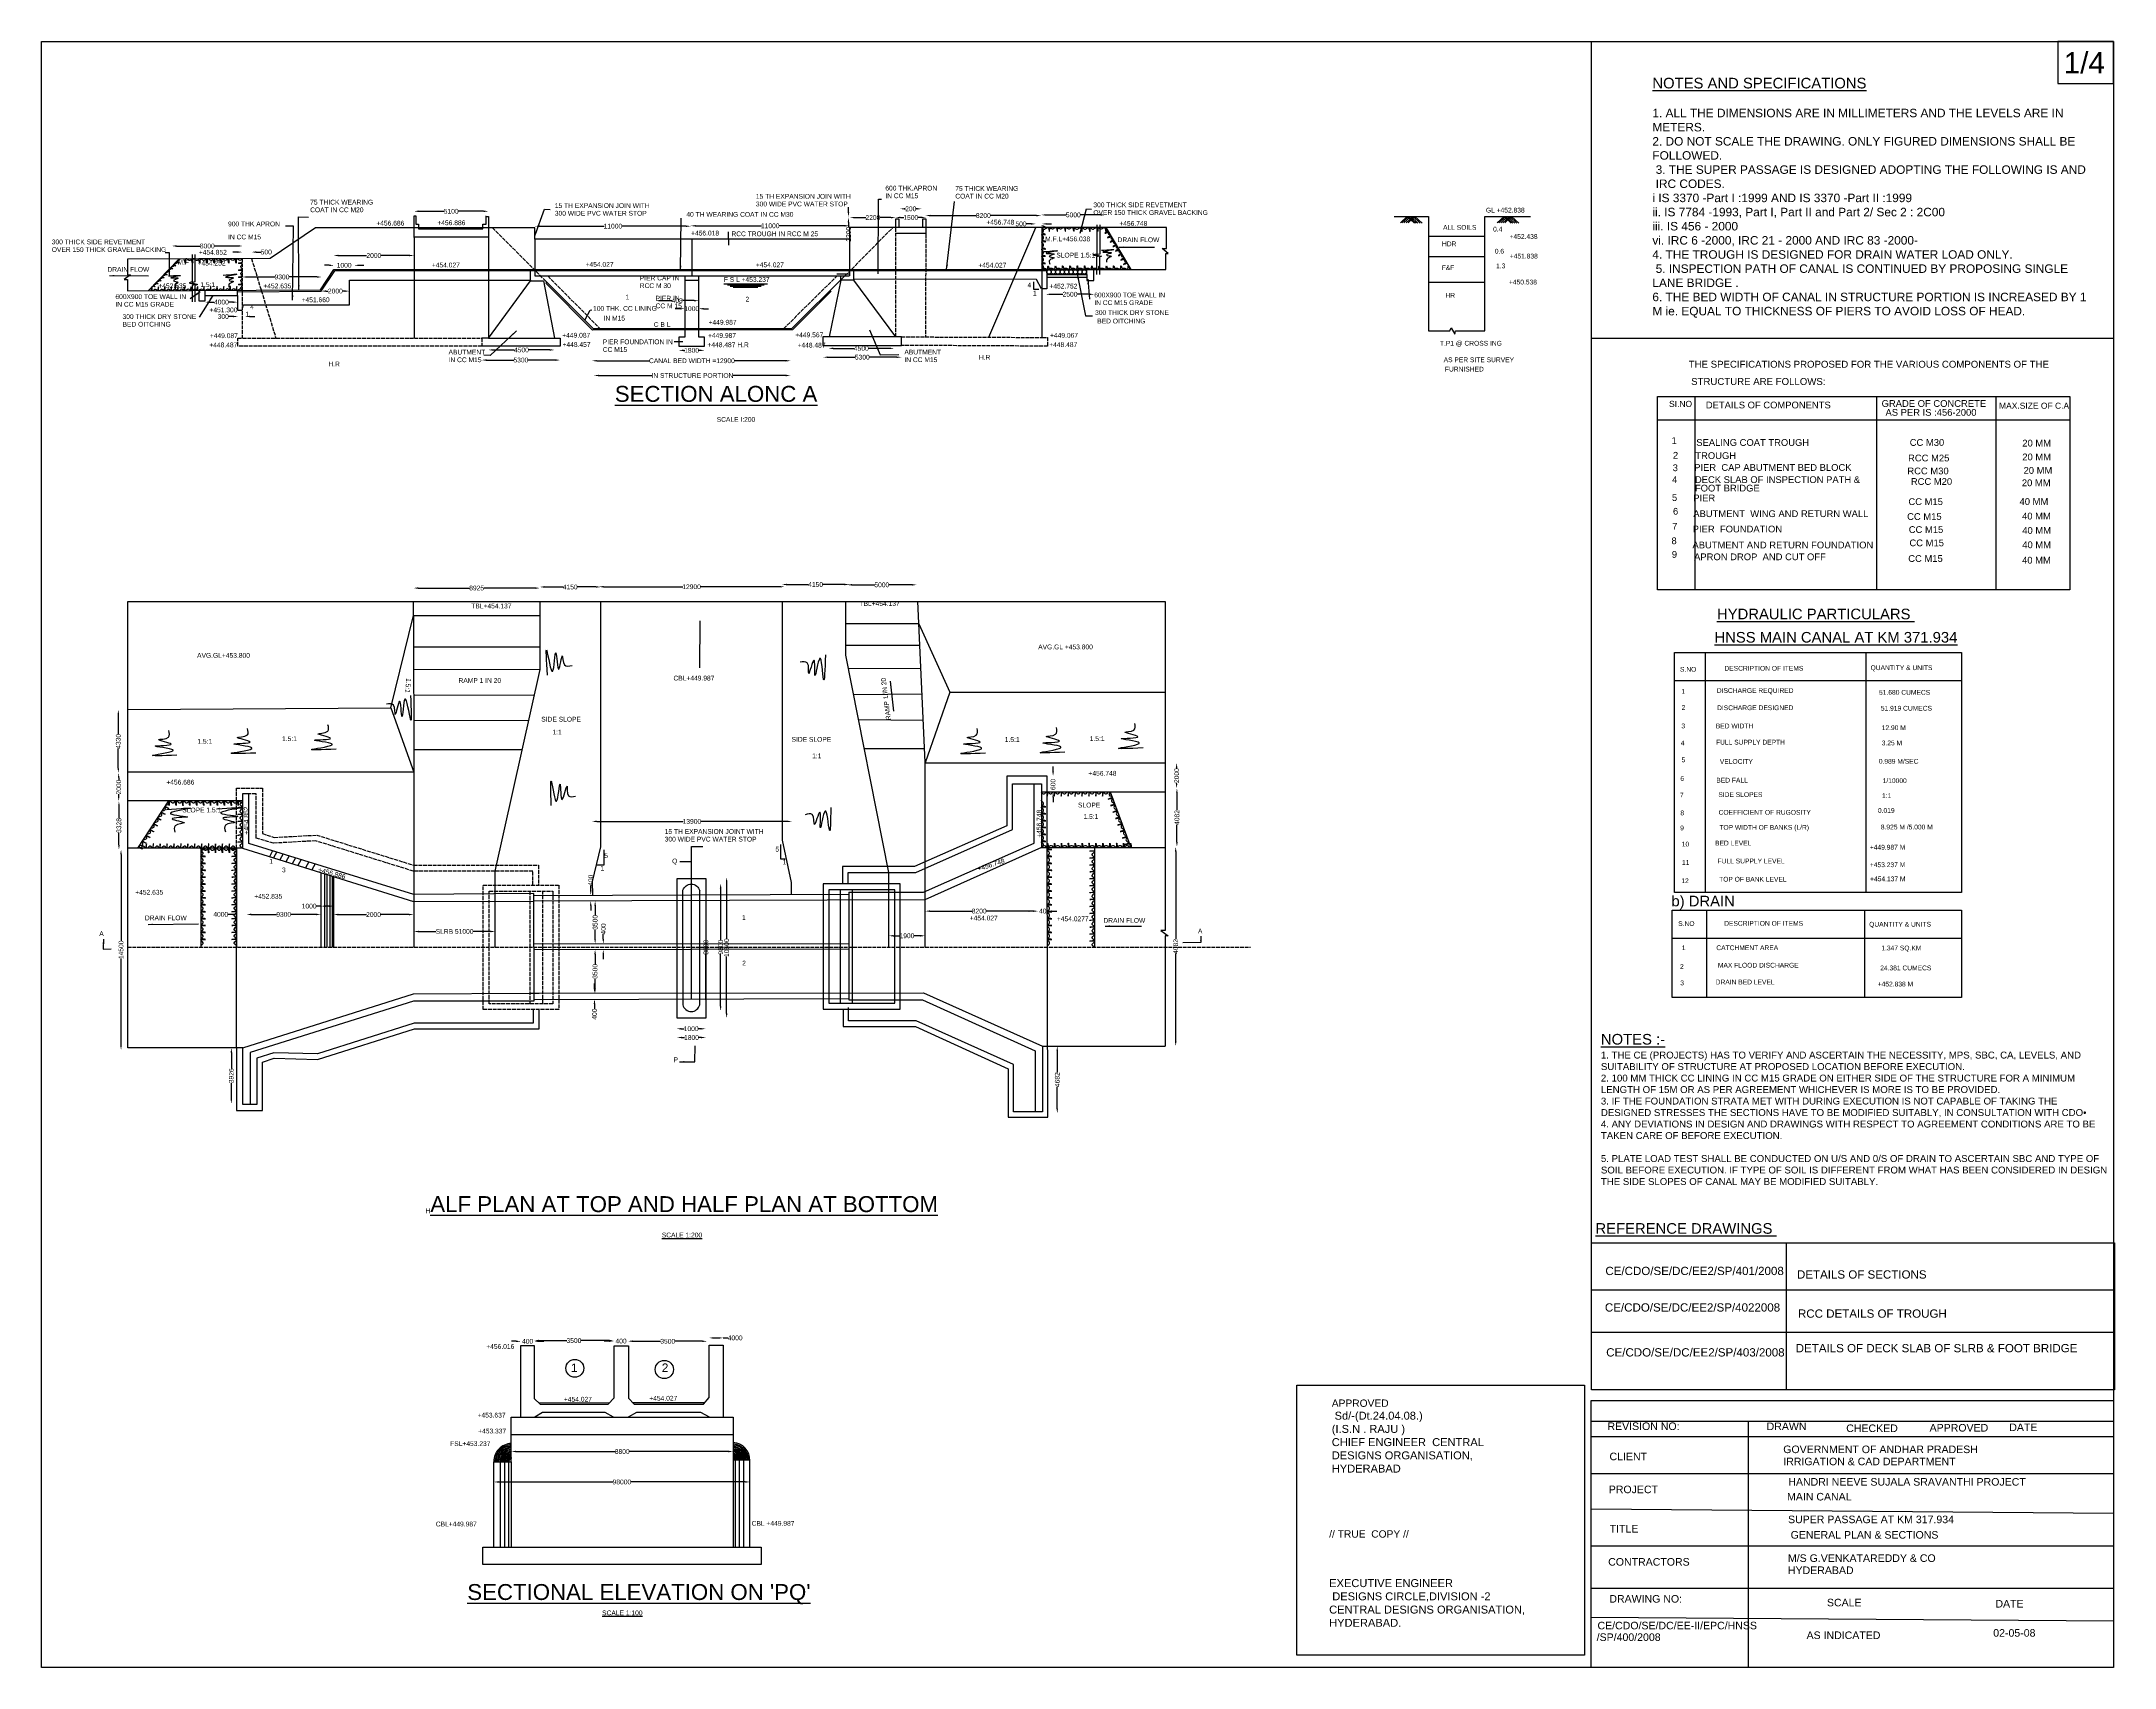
# Model space of a CAD drawing. Header units: millimetres. Extents: x -53216474 to -53196933, y 22129515 to 22144842.
import ezdxf

# ---------------------------------------------------------------- set-up
doc = ezdxf.new("R2010")
doc.units = ezdxf.units.MM
doc.header["$MEASUREMENT"] = 0
doc.header["$PDMODE"] = 32
doc.header["$PDSIZE"] = 28
doc.linetypes.add('ACAD_ISO02W100', pattern=[15, 12, -3])
for name, color, linetype in [('DIMENSION', 7, 'Continuous'), ('DIMENSIONS', 7, 'Continuous'), ('DRAWING', 2, 'Continuous'), ('REF', 22, 'Continuous'), ('TEXT', 7, 'Continuous')]:
    doc.layers.add(name, color=color, linetype=linetype)
doc.styles.get("Standard").update_dxf_attribs({"font": 'arial.ttf', "height": 45})
doc.dimstyles.get("Standard").update_dxf_attribs({"dimtxt": 45, "dimasz": 45, "dimexe": 0.18, "dimexo": 0.0625, "dimgap": 0.09, "dimtad": 0, "dimdec": 0, "dimzin": 0, "dimdsep": 46, "dimtxsty": 'Standard', "dimcen": 0.09, "dimse1": 1, "dimse2": 1, "dimadec": 0, "dimazin": 0, "dimtfac": 1, "dimtdec": 0, "dimtofl": 0, "dimtmove": 0, "dimatfit": 3, "dimfxl": 1, "dimtolj": 1, "dimtzin": 0, "dimarcsym": 0})

# ---------------------------------------------------------------- blocks, each defined once
blk = doc.blocks.new('*D54')
at = {"layer": 'Defpoints', "color": 0, "transparency": 16777216}
for p in [(-53215245, 22142904), (-53214577, 22142914), (-53214577, 22142904)]:
    blk.add_point(p, dxfattribs=at)
at = {"layer": 'DIMENSION', "color": 0, "lineweight": -2, "transparency": 16777216}
for p, q in [((-53215200, 22142914), (-53214978, 22142914)), ((-53214622, 22142914), (-53214844, 22142914))]:
    blk.add_line(p, q, dxfattribs=at)
at = {"layer": 'DIMENSION', "color": 0, "transparency": 16777216}
for points in [[(-53215200, 22142922), (-53215200, 22142907), (-53215245, 22142914)], [(-53214622, 22142922), (-53214622, 22142907), (-53214577, 22142914)]]:
    blk.add_solid(points, dxfattribs=at)
at = {"layer": 'DIMENSION', "color": 0, "transparency": 16777216, "insert": (-53214911, 22142914), "char_height": 45, "attachment_point": 5}
blk.add_mtext('\\A1;8000', dxfattribs=at)
blk = doc.blocks.new('*D55')
at = {"layer": 'Defpoints', "color": 0, "transparency": 16777216}
for p in [(-53214581, 22142795), (-53214494, 22142857), (-53214494, 22142795)]:
    blk.add_point(p, dxfattribs=at)
at = {"layer": 'DIMENSION', "color": 0, "lineweight": -2, "transparency": 16777216}
for p, q in [((-53214626, 22142857), (-53214671, 22142857)), ((-53214449, 22142857), (-53214404, 22142857))]:
    blk.add_line(p, q, dxfattribs=at)
at = {"layer": 'DIMENSION', "color": 0, "transparency": 16777216}
for points in [[(-53214626, 22142864), (-53214626, 22142849), (-53214581, 22142857)], [(-53214449, 22142864), (-53214449, 22142849), (-53214494, 22142857)]]:
    blk.add_solid(points, dxfattribs=at)
at = {"layer": 'DIMENSION', "color": 0, "transparency": 16777216, "insert": (-53214355, 22142857), "char_height": 45, "attachment_point": 5}
blk.add_mtext('\\A1;500', dxfattribs=at)
blk = doc.blocks.new('*D56')
at = {"layer": 'Defpoints', "color": 0, "transparency": 16777216}
for p in [(-53214581, 22142622), (-53213833, 22142622), (-53213833, 22142617)]:
    blk.add_point(p, dxfattribs=at)
at = {"layer": 'DIMENSION', "color": 0, "lineweight": -2, "transparency": 16777216}
for p, q in [((-53214536, 22142622), (-53214274, 22142622)), ((-53213878, 22142622), (-53214140, 22142622))]:
    blk.add_line(p, q, dxfattribs=at)
at = {"layer": 'DIMENSION', "color": 0, "transparency": 16777216}
for points in [[(-53214536, 22142629), (-53214536, 22142614), (-53214581, 22142622)], [(-53213878, 22142629), (-53213878, 22142614), (-53213833, 22142622)]]:
    blk.add_solid(points, dxfattribs=at)
at = {"layer": 'DIMENSION', "color": 0, "transparency": 16777216, "insert": (-53214207, 22142622), "char_height": 45, "attachment_point": 5}
blk.add_mtext('\\A1;9300', dxfattribs=at)
blk = doc.blocks.new('*D57')
at = {"layer": 'Defpoints', "color": 0, "transparency": 16777216}
for p in [(-53214930, 22142385), (-53214626, 22142385), (-53214626, 22142385)]:
    blk.add_point(p, dxfattribs=at)
at = {"layer": 'DIMENSION', "color": 0, "lineweight": -2, "transparency": 16777216}
for p, q in [((-53214885, 22142385), (-53214846, 22142385)), ((-53214671, 22142385), (-53214710, 22142385))]:
    blk.add_line(p, q, dxfattribs=at)
at = {"layer": 'DIMENSION', "color": 0, "transparency": 16777216}
for points in [[(-53214885, 22142392), (-53214885, 22142377), (-53214930, 22142385)], [(-53214671, 22142392), (-53214671, 22142377), (-53214626, 22142385)]]:
    blk.add_solid(points, dxfattribs=at)
at = {"layer": 'DIMENSION', "color": 0, "transparency": 16777216, "insert": (-53214778, 22142385), "char_height": 45, "attachment_point": 5}
blk.add_mtext('\\A1;4000', dxfattribs=at)
blk = doc.blocks.new('*D58')
at = {"layer": 'Defpoints', "color": 0, "transparency": 16777216}
for p in [(-53214621, 22142249), (-53214621, 22142248), (-53214552, 22142249)]:
    blk.add_point(p, dxfattribs=at)
at = {"layer": 'DIMENSION', "color": 0, "lineweight": -2, "transparency": 16777216}
for p, q in [((-53214666, 22142249), (-53214711, 22142249)), ((-53214507, 22142249), (-53214462, 22142249))]:
    blk.add_line(p, q, dxfattribs=at)
at = {"layer": 'DIMENSION', "color": 0, "transparency": 16777216}
for points in [[(-53214666, 22142257), (-53214666, 22142242), (-53214621, 22142249)], [(-53214507, 22142257), (-53214507, 22142242), (-53214552, 22142249)]]:
    blk.add_solid(points, dxfattribs=at)
at = {"layer": 'DIMENSION', "color": 0, "transparency": 16777216, "insert": (-53214761, 22142249), "char_height": 45, "attachment_point": 5}
blk.add_mtext('\\A1;300', dxfattribs=at)
blk = doc.blocks.new('*D59')
at = {"layer": 'Defpoints', "color": 0, "transparency": 16777216}
for p in [(-53213836, 22142489), (-53213572, 22142489), (-53213572, 22142489)]:
    blk.add_point(p, dxfattribs=at)
at = {"layer": 'DIMENSION', "color": 0, "lineweight": -2, "transparency": 16777216}
for p, q in [((-53213791, 22142489), (-53213772, 22142489)), ((-53213617, 22142489), (-53213637, 22142489))]:
    blk.add_line(p, q, dxfattribs=at)
at = {"layer": 'DIMENSION', "color": 0, "transparency": 16777216}
for points in [[(-53213791, 22142496), (-53213791, 22142481), (-53213836, 22142489)], [(-53213617, 22142496), (-53213617, 22142481), (-53213572, 22142489)]]:
    blk.add_solid(points, dxfattribs=at)
at = {"layer": 'DIMENSION', "color": 0, "transparency": 16777216, "insert": (-53213704, 22142489), "char_height": 45, "attachment_point": 5}
blk.add_mtext('\\A1;2000', dxfattribs=at)
blk = doc.blocks.new('*D60')
at = {"layer": 'Defpoints', "color": 0, "transparency": 16777216}
for p in [(-53213717, 22142693), (-53213526, 22142732), (-53213526, 22142693)]:
    blk.add_point(p, dxfattribs=at)
at = {"layer": 'DIMENSION', "color": 0, "lineweight": -2, "transparency": 16777216}
for p, q in [((-53213762, 22142732), (-53213807, 22142732)), ((-53213481, 22142732), (-53213436, 22142732))]:
    blk.add_line(p, q, dxfattribs=at)
at = {"layer": 'DIMENSION', "color": 0, "transparency": 16777216}
for points in [[(-53213762, 22142739), (-53213762, 22142724), (-53213717, 22142732)], [(-53213481, 22142739), (-53213481, 22142724), (-53213526, 22142732)]]:
    blk.add_solid(points, dxfattribs=at)
at = {"layer": 'DIMENSION', "color": 0, "transparency": 16777216, "insert": (-53213621, 22142732), "char_height": 45, "attachment_point": 5}
blk.add_mtext('\\A1;1000', dxfattribs=at)
blk = doc.blocks.new('*D61')
at = {"layer": 'Defpoints', "color": 0, "transparency": 16777216}
for p in [(-53213720, 22142824), (-53212962, 22142824), (-53212962, 22142824)]:
    blk.add_point(p, dxfattribs=at)
at = {"layer": 'DIMENSION', "color": 0, "lineweight": -2, "transparency": 16777216}
for p, q in [((-53213675, 22142824), (-53213409, 22142824)), ((-53213007, 22142824), (-53213274, 22142824))]:
    blk.add_line(p, q, dxfattribs=at)
at = {"layer": 'DIMENSION', "color": 0, "transparency": 16777216}
for points in [[(-53213675, 22142832), (-53213675, 22142817), (-53213720, 22142824)], [(-53213007, 22142832), (-53213007, 22142817), (-53212962, 22142824)]]:
    blk.add_solid(points, dxfattribs=at)
at = {"layer": 'DIMENSION', "color": 0, "transparency": 16777216, "insert": (-53213341, 22142824), "char_height": 45, "attachment_point": 5}
blk.add_mtext('\\A1;2000', dxfattribs=at)
blk = doc.blocks.new('*D62')
at = {"layer": 'Defpoints', "color": 0, "transparency": 16777216}
for p in [(-53212962, 22143197), (-53212262, 22143241), (-53212262, 22143194)]:
    blk.add_point(p, dxfattribs=at)
at = {"layer": 'DIMENSION', "color": 0, "lineweight": -2, "transparency": 16777216}
for p, q in [((-53212917, 22143241), (-53212679, 22143241)), ((-53212307, 22143241), (-53212545, 22143241))]:
    blk.add_line(p, q, dxfattribs=at)
at = {"layer": 'DIMENSION', "color": 0, "transparency": 16777216}
for points in [[(-53212917, 22143249), (-53212917, 22143234), (-53212962, 22143241)], [(-53212307, 22143249), (-53212307, 22143234), (-53212262, 22143241)]]:
    blk.add_solid(points, dxfattribs=at)
at = {"layer": 'DIMENSION', "color": 0, "transparency": 16777216, "insert": (-53212612, 22143241), "char_height": 45, "attachment_point": 5}
blk.add_mtext('\\A1;5100', dxfattribs=at)
blk = doc.blocks.new('*D63')
at = {"layer": 'Defpoints', "color": 0, "transparency": 16777216}
for p in [(-53212262, 22142047), (-53211638, 22142047), (-53211638, 22141934)]:
    blk.add_point(p, dxfattribs=at)
at = {"layer": 'DIMENSION', "color": 0, "lineweight": -2, "transparency": 16777216}
for p, q in [((-53212217, 22141934), (-53212018, 22141934)), ((-53211683, 22141934), (-53211882, 22141934))]:
    blk.add_line(p, q, dxfattribs=at)
at = {"layer": 'DIMENSION', "color": 0, "transparency": 16777216}
for points in [[(-53212217, 22141942), (-53212217, 22141927), (-53212262, 22141934)], [(-53211683, 22141942), (-53211683, 22141927), (-53211638, 22141934)]]:
    blk.add_solid(points, dxfattribs=at)
at = {"layer": 'DIMENSION', "color": 0, "transparency": 16777216, "insert": (-53211950, 22141934), "char_height": 45, "attachment_point": 5}
blk.add_mtext('\\A1;4500', dxfattribs=at)
blk = doc.blocks.new('*D64')
at = {"layer": 'Defpoints', "color": 0, "transparency": 16777216}
for p in [(-53212324, 22141971), (-53211585, 22141971), (-53211585, 22141839)]:
    blk.add_point(p, dxfattribs=at)
at = {"layer": 'DIMENSION', "color": 0, "lineweight": -2, "transparency": 16777216}
for p, q in [((-53212279, 22141839), (-53212022, 22141839)), ((-53211630, 22141839), (-53211887, 22141839))]:
    blk.add_line(p, q, dxfattribs=at)
at = {"layer": 'DIMENSION', "color": 0, "transparency": 16777216}
for points in [[(-53212279, 22141846), (-53212279, 22141831), (-53212324, 22141839)], [(-53211630, 22141846), (-53211630, 22141831), (-53211585, 22141839)]]:
    blk.add_solid(points, dxfattribs=at)
at = {"layer": 'DIMENSION', "color": 0, "transparency": 16777216, "insert": (-53211955, 22141839), "char_height": 45, "attachment_point": 5}
blk.add_mtext('\\A1;5300', dxfattribs=at)
blk = doc.blocks.new('*D65')
at = {"layer": 'Defpoints', "color": 0, "transparency": 16777216}
for p in [(-53210467, 22141971), (-53210467, 22141930), (-53210224, 22141971)]:
    blk.add_point(p, dxfattribs=at)
at = {"layer": 'DIMENSION', "color": 0, "lineweight": -2, "transparency": 16777216}
for p, q in [((-53210422, 22141930), (-53210411, 22141930)), ((-53210269, 22141930), (-53210281, 22141930))]:
    blk.add_line(p, q, dxfattribs=at)
at = {"layer": 'DIMENSION', "color": 0, "transparency": 16777216}
for points in [[(-53210422, 22141938), (-53210422, 22141923), (-53210467, 22141930)], [(-53210269, 22141938), (-53210269, 22141923), (-53210224, 22141930)]]:
    blk.add_solid(points, dxfattribs=at)
at = {"layer": 'DIMENSION', "color": 0, "transparency": 16777216, "insert": (-53210346, 22141930), "char_height": 45, "attachment_point": 5}
blk.add_mtext('\\A1;1800', dxfattribs=at)
blk = doc.blocks.new('*D66')
at = {"layer": 'Defpoints', "color": 0, "transparency": 16777216}
for p in [(-53209056, 22141947), (-53208436, 22141949), (-53208436, 22141945)]:
    blk.add_point(p, dxfattribs=at)
at = {"layer": 'DIMENSION', "color": 0, "lineweight": -2, "transparency": 16777216}
for p, q in [((-53209011, 22141949), (-53208814, 22141949)), ((-53208481, 22141949), (-53208678, 22141949))]:
    blk.add_line(p, q, dxfattribs=at)
at = {"layer": 'DIMENSION', "color": 0, "transparency": 16777216}
for points in [[(-53209011, 22141957), (-53209011, 22141942), (-53209056, 22141949)], [(-53208481, 22141957), (-53208481, 22141942), (-53208436, 22141949)]]:
    blk.add_solid(points, dxfattribs=at)
at = {"layer": 'DIMENSION', "color": 0, "transparency": 16777216, "insert": (-53208746, 22141949), "char_height": 45, "attachment_point": 5}
blk.add_mtext('\\A1;4500', dxfattribs=at)
blk = doc.blocks.new('*D67')
at = {"layer": 'Defpoints', "color": 0, "transparency": 16777216}
for p in [(-53209105, 22141866), (-53209105, 22141854), (-53208368, 22141851)]:
    blk.add_point(p, dxfattribs=at)
at = {"layer": 'DIMENSION', "color": 0, "lineweight": -2, "transparency": 16777216}
for p, q in [((-53209060, 22141866), (-53208804, 22141866)), ((-53208413, 22141866), (-53208670, 22141866))]:
    blk.add_line(p, q, dxfattribs=at)
at = {"layer": 'DIMENSION', "color": 0, "transparency": 16777216}
for points in [[(-53209060, 22141873), (-53209060, 22141858), (-53209105, 22141866)], [(-53208413, 22141873), (-53208413, 22141858), (-53208368, 22141866)]]:
    blk.add_solid(points, dxfattribs=at)
at = {"layer": 'DIMENSION', "color": 0, "transparency": 16777216, "insert": (-53208737, 22141866), "char_height": 45, "attachment_point": 5}
blk.add_mtext('\\A1;5300', dxfattribs=at)
blk = doc.blocks.new('*D68')
at = {"layer": 'Defpoints', "color": 0, "transparency": 16777216}
for p in [(-53211267, 22141696), (-53211267, 22141693), (-53209413, 22141705)]:
    blk.add_point(p, dxfattribs=at)
at = {"layer": 'DIMENSION', "color": 0, "lineweight": -2, "transparency": 16777216}
for p, q in [((-53211222, 22141693), (-53210718, 22141693)), ((-53209458, 22141693), (-53209957, 22141693))]:
    blk.add_line(p, q, dxfattribs=at)
at = {"layer": 'DIMENSION', "color": 0, "transparency": 16777216}
for points in [[(-53211222, 22141701), (-53211222, 22141686), (-53211267, 22141693)], [(-53209458, 22141701), (-53209458, 22141686), (-53209413, 22141693)]]:
    blk.add_solid(points, dxfattribs=at)
at = {"layer": 'DIMENSION', "color": 0, "transparency": 16777216, "insert": (-53210338, 22141693), "char_height": 45, "attachment_point": 5}
blk.add_mtext('\\A1;IN STRUCTURE PORTION', dxfattribs=at)
blk = doc.blocks.new('*D69')
at = {"layer": 'Defpoints', "color": 0, "transparency": 16777216}
for p in [(-53210686, 22142399), (-53210686, 22142327), (-53210278, 22142343)]:
    blk.add_point(p, dxfattribs=at)
at = {"layer": 'DIMENSION', "color": 0, "lineweight": -2, "transparency": 16777216}
for p, q in [((-53210641, 22142399), (-53210533, 22142399)), ((-53210323, 22142399), (-53210431, 22142399))]:
    blk.add_line(p, q, dxfattribs=at)
at = {"layer": 'DIMENSION', "color": 0, "transparency": 16777216}
for points in [[(-53210641, 22142406), (-53210641, 22142391), (-53210686, 22142399)], [(-53210323, 22142406), (-53210323, 22142391), (-53210278, 22142399)]]:
    blk.add_solid(points, dxfattribs=at)
at = {"layer": 'DIMENSION', "color": 0, "transparency": 16777216, "insert": (-53210482, 22142399), "char_height": 45, "attachment_point": 5}
blk.add_mtext('\\A1;408', dxfattribs=at)
blk = doc.blocks.new('*D70')
at = {"layer": 'Defpoints', "color": 0, "transparency": 16777216}
for p in [(-53210411, 22142323), (-53210411, 22142323), (-53210278, 22142323)]:
    blk.add_point(p, dxfattribs=at)
at = {"layer": 'DIMENSION', "color": 0, "lineweight": -2, "transparency": 16777216}
for p, q in [((-53210456, 22142323), (-53210501, 22142323)), ((-53210233, 22142323), (-53210188, 22142323))]:
    blk.add_line(p, q, dxfattribs=at)
at = {"layer": 'DIMENSION', "color": 0, "transparency": 16777216}
for points in [[(-53210456, 22142330), (-53210456, 22142315), (-53210411, 22142323)], [(-53210233, 22142330), (-53210233, 22142315), (-53210278, 22142323)]]:
    blk.add_solid(points, dxfattribs=at)
at = {"layer": 'DIMENSION', "color": 0, "transparency": 16777216, "insert": (-53210345, 22142323), "char_height": 45, "attachment_point": 5}
blk.add_mtext('\\A1;1000', dxfattribs=at)
blk = doc.blocks.new('*D71')
at = {"layer": 'Defpoints', "color": 0, "transparency": 16777216}
for p in [(-53211822, 22143101), (-53211822, 22143086), (-53210354, 22143101)]:
    blk.add_point(p, dxfattribs=at)
at = {"layer": 'DIMENSION', "color": 0, "lineweight": -2, "transparency": 16777216}
for p, q in [((-53211777, 22143101), (-53211171, 22143101)), ((-53210399, 22143101), (-53211006, 22143101))]:
    blk.add_line(p, q, dxfattribs=at)
at = {"layer": 'DIMENSION', "color": 0, "transparency": 16777216}
for points in [[(-53211777, 22143108), (-53211777, 22143093), (-53211822, 22143101)], [(-53210399, 22143108), (-53210399, 22143093), (-53210354, 22143101)]]:
    blk.add_solid(points, dxfattribs=at)
at = {"layer": 'DIMENSION', "color": 0, "transparency": 16777216, "insert": (-53211088, 22143101), "char_height": 45, "attachment_point": 5}
blk.add_mtext('\\A1;11000', dxfattribs=at)
blk = doc.blocks.new('*D72')
at = {"layer": 'Defpoints', "color": 0, "transparency": 16777216}
for p in [(-53210354, 22143101), (-53208857, 22143104), (-53208857, 22143088)]:
    blk.add_point(p, dxfattribs=at)
at = {"layer": 'DIMENSION', "color": 0, "lineweight": -2, "transparency": 16777216}
for p, q in [((-53210309, 22143104), (-53209688, 22143104)), ((-53208902, 22143104), (-53209523, 22143104))]:
    blk.add_line(p, q, dxfattribs=at)
at = {"layer": 'DIMENSION', "color": 0, "transparency": 16777216}
for points in [[(-53210309, 22143112), (-53210309, 22143097), (-53210354, 22143104)], [(-53208902, 22143112), (-53208902, 22143097), (-53208857, 22143104)]]:
    blk.add_solid(points, dxfattribs=at)
at = {"layer": 'DIMENSION', "color": 0, "transparency": 16777216, "insert": (-53209605, 22143104), "char_height": 45, "attachment_point": 5}
blk.add_mtext('\\A1;11000', dxfattribs=at)
blk = doc.blocks.new('*D73')
at = {"layer": 'Defpoints', "color": 0, "transparency": 16777216}
for p in [(-53208867, 22143182), (-53208853, 22143182), (-53208418, 22143189)]:
    blk.add_point(p, dxfattribs=at)
at = {"layer": 'DIMENSION', "color": 0, "lineweight": -2, "transparency": 16777216}
for p, q in [((-53208867, 22143234), (-53208867, 22143279)), ((-53208867, 22143137), (-53208867, 22143092))]:
    blk.add_line(p, q, dxfattribs=at)
at = {"layer": 'DIMENSION', "color": 0, "transparency": 16777216}
for points in [[(-53208875, 22143234), (-53208860, 22143234), (-53208867, 22143189)], [(-53208875, 22143137), (-53208860, 22143137), (-53208867, 22143182)]]:
    blk.add_solid(points, dxfattribs=at)
at = {"layer": 'DIMENSION', "color": 0, "transparency": 16777216, "insert": (-53208867, 22143025), "char_height": 45, "attachment_point": 5, "rotation": 90}
blk.add_mtext('\\A1;2200', dxfattribs=at)
blk = doc.blocks.new('*D74')
at = {"layer": 'Defpoints', "color": 0, "transparency": 16777216}
for p in [(-53208381, 22143248), (-53208179, 22143264), (-53208179, 22143251)]:
    blk.add_point(p, dxfattribs=at)
at = {"layer": 'DIMENSION', "color": 0, "lineweight": -2, "transparency": 16777216}
for p, q in [((-53208336, 22143264), (-53208330, 22143264)), ((-53208224, 22143264), (-53208230, 22143264))]:
    blk.add_line(p, q, dxfattribs=at)
at = {"layer": 'DIMENSION', "color": 0, "transparency": 16777216}
for points in [[(-53208336, 22143272), (-53208336, 22143257), (-53208381, 22143264)], [(-53208224, 22143272), (-53208224, 22143257), (-53208179, 22143264)]]:
    blk.add_solid(points, dxfattribs=at)
at = {"layer": 'DIMENSION', "color": 0, "transparency": 16777216, "insert": (-53208280, 22143264), "char_height": 45, "attachment_point": 5}
blk.add_mtext('\\A1;200', dxfattribs=at)
blk = doc.blocks.new('*D75')
at = {"layer": 'Defpoints', "color": 0, "transparency": 16777216}
for p in [(-53208422, 22143171), (-53208138, 22143183), (-53208138, 22143171)]:
    blk.add_point(p, dxfattribs=at)
at = {"layer": 'DIMENSION', "color": 0, "lineweight": -2, "transparency": 16777216}
for p, q in [((-53208377, 22143183), (-53208345, 22143183)), ((-53208183, 22143183), (-53208215, 22143183))]:
    blk.add_line(p, q, dxfattribs=at)
at = {"layer": 'DIMENSION', "color": 0, "transparency": 16777216}
for points in [[(-53208377, 22143191), (-53208377, 22143176), (-53208422, 22143183)], [(-53208183, 22143191), (-53208183, 22143176), (-53208138, 22143183)]]:
    blk.add_solid(points, dxfattribs=at)
at = {"layer": 'DIMENSION', "color": 0, "transparency": 16777216, "insert": (-53208280, 22143183), "char_height": 45, "attachment_point": 5}
blk.add_mtext('\\A1;1500', dxfattribs=at)
blk = doc.blocks.new('*D76')
at = {"layer": 'Defpoints', "color": 0, "transparency": 16777216}
for p in [(-53208853, 22143182), (-53208853, 22143182), (-53208422, 22143183)]:
    blk.add_point(p, dxfattribs=at)
at = {"layer": 'DIMENSION', "color": 0, "lineweight": -2, "transparency": 16777216}
for p, q in [((-53208808, 22143182), (-53208705, 22143182)), ((-53208467, 22143182), (-53208570, 22143182))]:
    blk.add_line(p, q, dxfattribs=at)
at = {"layer": 'DIMENSION', "color": 0, "transparency": 16777216}
for points in [[(-53208808, 22143189), (-53208808, 22143174), (-53208853, 22143182)], [(-53208467, 22143189), (-53208467, 22143174), (-53208422, 22143182)]]:
    blk.add_solid(points, dxfattribs=at)
at = {"layer": 'DIMENSION', "color": 0, "transparency": 16777216, "insert": (-53208637, 22143182), "char_height": 45, "attachment_point": 5}
blk.add_mtext('\\A1;2200', dxfattribs=at)
blk = doc.blocks.new('*D77')
at = {"layer": 'Defpoints', "color": 0, "transparency": 16777216}
for p in [(-53208142, 22143199), (-53207050, 22143201), (-53207050, 22143195)]:
    blk.add_point(p, dxfattribs=at)
at = {"layer": 'DIMENSION', "color": 0, "lineweight": -2, "transparency": 16777216}
for p, q in [((-53208097, 22143201), (-53207664, 22143201)), ((-53207095, 22143201), (-53207529, 22143201))]:
    blk.add_line(p, q, dxfattribs=at)
at = {"layer": 'DIMENSION', "color": 0, "transparency": 16777216}
for points in [[(-53208097, 22143208), (-53208097, 22143193), (-53208142, 22143201)], [(-53207095, 22143208), (-53207095, 22143193), (-53207050, 22143201)]]:
    blk.add_solid(points, dxfattribs=at)
at = {"layer": 'DIMENSION', "color": 0, "transparency": 16777216, "insert": (-53207596, 22143201), "char_height": 45, "attachment_point": 5}
blk.add_mtext('\\A1;8200', dxfattribs=at)
blk = doc.blocks.new('*D78')
at = {"layer": 'Defpoints', "color": 0, "transparency": 16777216}
for p in [(-53207101, 22143122), (-53207101, 22143088), (-53207044, 22143088)]:
    blk.add_point(p, dxfattribs=at)
at = {"layer": 'DIMENSION', "color": 0, "lineweight": -2, "transparency": 16777216}
for p, q in [((-53207146, 22143122), (-53207191, 22143122)), ((-53206999, 22143122), (-53206954, 22143122))]:
    blk.add_line(p, q, dxfattribs=at)
at = {"layer": 'DIMENSION', "color": 0, "transparency": 16777216}
for points in [[(-53207146, 22143130), (-53207146, 22143115), (-53207101, 22143122)], [(-53206999, 22143130), (-53206999, 22143115), (-53207044, 22143122)]]:
    blk.add_solid(points, dxfattribs=at)
at = {"layer": 'DIMENSION', "color": 0, "transparency": 16777216, "insert": (-53207241, 22143122), "char_height": 45, "attachment_point": 5}
blk.add_mtext('\\A1;500', dxfattribs=at)
blk = doc.blocks.new('*D79')
at = {"layer": 'Defpoints', "color": 0, "transparency": 16777216}
for p in [(-53207050, 22143201), (-53206446, 22143207), (-53206446, 22143195)]:
    blk.add_point(p, dxfattribs=at)
at = {"layer": 'DIMENSION', "color": 0, "lineweight": -2, "transparency": 16777216}
for p, q in [((-53207005, 22143207), (-53206815, 22143207)), ((-53206491, 22143207), (-53206681, 22143207))]:
    blk.add_line(p, q, dxfattribs=at)
at = {"layer": 'DIMENSION', "color": 0, "transparency": 16777216}
for points in [[(-53207005, 22143214), (-53207005, 22143199), (-53207050, 22143207)], [(-53206491, 22143214), (-53206491, 22143199), (-53206446, 22143207)]]:
    blk.add_solid(points, dxfattribs=at)
at = {"layer": 'DIMENSION', "color": 0, "transparency": 16777216, "insert": (-53206748, 22143207), "char_height": 45, "attachment_point": 5}
blk.add_mtext('\\A1;5000', dxfattribs=at)
blk = doc.blocks.new('*D80')
at = {"layer": 'Defpoints', "color": 0, "transparency": 16777216}
for p in [(-53207007, 22142447), (-53206550, 22142459), (-53206550, 22142430)]:
    blk.add_point(p, dxfattribs=at)
at = {"layer": 'DIMENSION', "color": 0, "lineweight": -2, "transparency": 16777216}
for p, q in [((-53206962, 22142459), (-53206846, 22142459)), ((-53206595, 22142459), (-53206711, 22142459))]:
    blk.add_line(p, q, dxfattribs=at)
at = {"layer": 'DIMENSION', "color": 0, "transparency": 16777216}
for points in [[(-53206962, 22142466), (-53206962, 22142451), (-53207007, 22142459)], [(-53206595, 22142466), (-53206595, 22142451), (-53206550, 22142459)]]:
    blk.add_solid(points, dxfattribs=at)
at = {"layer": 'DIMENSION', "color": 0, "transparency": 16777216, "insert": (-53206779, 22142459), "char_height": 45, "attachment_point": 5}
blk.add_mtext('\\A1;2500', dxfattribs=at)
blk = doc.blocks.new('*D81')
at = {"layer": 'Defpoints', "color": 0, "transparency": 16777216}
for p in [(-53209413, 22141832), (-53211285, 22141694), (-53209413, 22141705)]:
    blk.add_point(p, dxfattribs=at)
at = {"layer": 'DIMENSION', "color": 0, "lineweight": -2, "transparency": 16777216}
for p, q in [((-53211240, 22141832), (-53210745, 22141832)), ((-53209458, 22141832), (-53209942, 22141832))]:
    blk.add_line(p, q, dxfattribs=at)
at = {"layer": 'DIMENSION', "color": 0, "transparency": 16777216}
for points in [[(-53211240, 22141840), (-53211240, 22141825), (-53211285, 22141832)], [(-53209458, 22141840), (-53209458, 22141825), (-53209413, 22141832)]]:
    blk.add_solid(points, dxfattribs=at)
at = {"layer": 'DIMENSION', "color": 0, "transparency": 16777216, "insert": (-53210343, 22141832), "char_height": 45, "attachment_point": 5}
blk.add_mtext('\\A1;CANAL BED WIDTH =12900', dxfattribs=at)
blk = doc.blocks.new('*D82')
at = {"layer": 'Defpoints', "color": 0, "transparency": 16777216}
for p in [(-53208880, 22139720), (-53208880, 22139690), (-53208225, 22139693)]:
    blk.add_point(p, dxfattribs=at)
at = {"layer": 'DIMENSION', "color": 0, "lineweight": -2, "transparency": 16777216}
for p, q in [((-53208835, 22139720), (-53208620, 22139720)), ((-53208270, 22139720), (-53208485, 22139720))]:
    blk.add_line(p, q, dxfattribs=at)
at = {"layer": 'DIMENSION', "color": 0, "transparency": 16777216}
for points in [[(-53208835, 22139728), (-53208835, 22139713), (-53208880, 22139720)], [(-53208270, 22139728), (-53208270, 22139713), (-53208225, 22139720)]]:
    blk.add_solid(points, dxfattribs=at)
at = {"layer": 'DIMENSION', "color": 0, "transparency": 16777216, "insert": (-53208553, 22139720), "char_height": 45, "attachment_point": 5}
blk.add_mtext('\\A1;5000', dxfattribs=at)
blk = doc.blocks.new('*D83')
at = {"layer": 'Defpoints', "color": 0, "transparency": 16777216}
for p in [(-53209494, 22139723), (-53209494, 22139711), (-53208860, 22139724)]:
    blk.add_point(p, dxfattribs=at)
at = {"layer": 'DIMENSION', "color": 0, "lineweight": -2, "transparency": 16777216}
for p, q in [((-53209449, 22139723), (-53209245, 22139723)), ((-53208905, 22139723), (-53209109, 22139723))]:
    blk.add_line(p, q, dxfattribs=at)
at = {"layer": 'DIMENSION', "color": 0, "transparency": 16777216}
for points in [[(-53209449, 22139731), (-53209449, 22139716), (-53209494, 22139723)], [(-53208905, 22139731), (-53208905, 22139716), (-53208860, 22139723)]]:
    blk.add_solid(points, dxfattribs=at)
at = {"layer": 'DIMENSION', "color": 0, "transparency": 16777216, "insert": (-53209177, 22139723), "char_height": 45, "attachment_point": 5}
blk.add_mtext('\\A1;4150', dxfattribs=at)
blk = doc.blocks.new('*D84')
at = {"layer": 'Defpoints', "color": 0, "transparency": 16777216}
for p in [(-53211220, 22139702), (-53211220, 22139702), (-53209471, 22139727)]:
    blk.add_point(p, dxfattribs=at)
at = {"layer": 'DIMENSION', "color": 0, "lineweight": -2, "transparency": 16777216}
for p, q in [((-53211175, 22139702), (-53210428, 22139702)), ((-53209516, 22139702), (-53210263, 22139702))]:
    blk.add_line(p, q, dxfattribs=at)
at = {"layer": 'DIMENSION', "color": 0, "transparency": 16777216}
for points in [[(-53211175, 22139710), (-53211175, 22139695), (-53211220, 22139702)], [(-53209516, 22139710), (-53209516, 22139695), (-53209471, 22139702)]]:
    blk.add_solid(points, dxfattribs=at)
at = {"layer": 'DIMENSION', "color": 0, "transparency": 16777216, "insert": (-53210346, 22139702), "char_height": 45, "attachment_point": 5}
blk.add_mtext('\\A1;12900', dxfattribs=at)
blk = doc.blocks.new('*D85')
at = {"layer": 'Defpoints', "color": 0, "transparency": 16777216}
for p in [(-53211777, 22139700), (-53211777, 22139693), (-53211203, 22139705)]:
    blk.add_point(p, dxfattribs=at)
at = {"layer": 'DIMENSION', "color": 0, "lineweight": -2, "transparency": 16777216}
for p, q in [((-53211732, 22139700), (-53211558, 22139700)), ((-53211248, 22139700), (-53211421, 22139700))]:
    blk.add_line(p, q, dxfattribs=at)
at = {"layer": 'DIMENSION', "color": 0, "transparency": 16777216}
for points in [[(-53211732, 22139708), (-53211732, 22139693), (-53211777, 22139700)], [(-53211248, 22139708), (-53211248, 22139693), (-53211203, 22139700)]]:
    blk.add_solid(points, dxfattribs=at)
at = {"layer": 'DIMENSION', "color": 0, "transparency": 16777216, "insert": (-53211490, 22139700), "char_height": 45, "attachment_point": 5}
blk.add_mtext('\\A1;4150', dxfattribs=at)
blk = doc.blocks.new('*D86')
at = {"layer": 'Defpoints', "color": 0, "transparency": 16777216}
for p in [(-53212967, 22139690), (-53212967, 22139688), (-53211777, 22139700)]:
    blk.add_point(p, dxfattribs=at)
at = {"layer": 'DIMENSION', "color": 0, "lineweight": -2, "transparency": 16777216}
for p, q in [((-53212922, 22139690), (-53212439, 22139690)), ((-53211822, 22139690), (-53212304, 22139690))]:
    blk.add_line(p, q, dxfattribs=at)
at = {"layer": 'DIMENSION', "color": 0, "transparency": 16777216}
for points in [[(-53212922, 22139697), (-53212922, 22139682), (-53212967, 22139690)], [(-53211822, 22139697), (-53211822, 22139682), (-53211777, 22139690)]]:
    blk.add_solid(points, dxfattribs=at)
at = {"layer": 'DIMENSION', "color": 0, "transparency": 16777216, "insert": (-53212372, 22139690), "char_height": 45, "attachment_point": 5}
blk.add_mtext('\\A1;8925', dxfattribs=at)
blk = doc.blocks.new('*D87')
at = {"layer": 'Defpoints', "color": 0, "transparency": 16777216}
for p in [(-53213840, 22136692), (-53213840, 22136688), (-53213722, 22136688)]:
    blk.add_point(p, dxfattribs=at)
at = {"layer": 'DIMENSION', "color": 0, "lineweight": -2, "transparency": 16777216}
for p, q in [((-53213840, 22136692), (-53213885, 22136692)), ((-53213767, 22136692), (-53213795, 22136692))]:
    blk.add_line(p, q, dxfattribs=at)
at = {"layer": 'DIMENSION', "color": 0, "transparency": 16777216}
for points in [[(-53213795, 22136699), (-53213795, 22136684), (-53213840, 22136692)], [(-53213767, 22136699), (-53213767, 22136684), (-53213722, 22136692)]]:
    blk.add_solid(points, dxfattribs=at)
at = {"layer": 'DIMENSION', "color": 0, "transparency": 16777216, "insert": (-53213951, 22136692), "char_height": 45, "attachment_point": 5}
blk.add_mtext('\\A1;1000', dxfattribs=at)
blk = doc.blocks.new('*D88')
at = {"layer": 'Defpoints', "color": 0, "transparency": 16777216}
for p in [(-53214626, 22136614), (-53214626, 22136562), (-53214542, 22136562)]:
    blk.add_point(p, dxfattribs=at)
at = {"layer": 'DIMENSION', "color": 0, "lineweight": -2, "transparency": 16777216}
for p, q in [((-53214671, 22136614), (-53214716, 22136614)), ((-53214497, 22136614), (-53214452, 22136614))]:
    blk.add_line(p, q, dxfattribs=at)
at = {"layer": 'DIMENSION', "color": 0, "transparency": 16777216}
for points in [[(-53214671, 22136621), (-53214671, 22136606), (-53214626, 22136614)], [(-53214497, 22136621), (-53214497, 22136606), (-53214542, 22136614)]]:
    blk.add_solid(points, dxfattribs=at)
at = {"layer": 'DIMENSION', "color": 0, "transparency": 16777216, "insert": (-53214784, 22136614), "char_height": 45, "attachment_point": 5}
blk.add_mtext('\\A1;4000', dxfattribs=at)
blk = doc.blocks.new('*D89')
at = {"layer": 'Defpoints', "color": 0, "transparency": 16777216}
for p in [(-53214542, 22136614), (-53213840, 22136614), (-53213840, 22136614)]:
    blk.add_point(p, dxfattribs=at)
at = {"layer": 'DIMENSION', "color": 0, "lineweight": -2, "transparency": 16777216}
for p, q in [((-53214497, 22136614), (-53214258, 22136614)), ((-53213885, 22136614), (-53214124, 22136614))]:
    blk.add_line(p, q, dxfattribs=at)
at = {"layer": 'DIMENSION', "color": 0, "transparency": 16777216}
for points in [[(-53214497, 22136621), (-53214497, 22136606), (-53214542, 22136614)], [(-53213885, 22136621), (-53213885, 22136606), (-53213840, 22136614)]]:
    blk.add_solid(points, dxfattribs=at)
at = {"layer": 'DIMENSION', "color": 0, "transparency": 16777216, "insert": (-53214191, 22136614), "char_height": 45, "attachment_point": 5}
blk.add_mtext('\\A1;9300', dxfattribs=at)
blk = doc.blocks.new('*D90')
at = {"layer": 'Defpoints', "color": 0, "transparency": 16777216}
for p in [(-53213722, 22136614), (-53212965, 22136614), (-53212965, 22136612)]:
    blk.add_point(p, dxfattribs=at)
at = {"layer": 'DIMENSION', "color": 0, "lineweight": -2, "transparency": 16777216}
for p, q in [((-53213677, 22136612), (-53213411, 22136612)), ((-53213010, 22136612), (-53213276, 22136612))]:
    blk.add_line(p, q, dxfattribs=at)
at = {"layer": 'DIMENSION', "color": 0, "transparency": 16777216}
for points in [[(-53213677, 22136620), (-53213677, 22136605), (-53213722, 22136612)], [(-53213010, 22136620), (-53213010, 22136605), (-53212965, 22136612)]]:
    blk.add_solid(points, dxfattribs=at)
at = {"layer": 'DIMENSION', "color": 0, "transparency": 16777216, "insert": (-53213344, 22136612), "char_height": 45, "attachment_point": 5}
blk.add_mtext('\\A1;2000', dxfattribs=at)
blk = doc.blocks.new('*D91')
at = {"layer": 'Defpoints', "color": 0, "transparency": 16777216}
for p in [(-53212965, 22136462), (-53212196, 22136462), (-53212196, 22136453)]:
    blk.add_point(p, dxfattribs=at)
at = {"layer": 'DIMENSION', "color": 0, "lineweight": -2, "transparency": 16777216}
for p, q in [((-53212920, 22136453), (-53212756, 22136453)), ((-53212241, 22136453), (-53212405, 22136453))]:
    blk.add_line(p, q, dxfattribs=at)
at = {"layer": 'DIMENSION', "color": 0, "transparency": 16777216}
for points in [[(-53212920, 22136460), (-53212920, 22136445), (-53212965, 22136453)], [(-53212241, 22136460), (-53212241, 22136445), (-53212196, 22136453)]]:
    blk.add_solid(points, dxfattribs=at)
at = {"layer": 'DIMENSION', "color": 0, "transparency": 16777216, "insert": (-53212580, 22136453), "char_height": 45, "attachment_point": 5}
blk.add_mtext('\\A1;SLRB 51000', dxfattribs=at)
blk = doc.blocks.new('*D92')
at = {"layer": 'Defpoints', "color": 0, "transparency": 16777216}
for p in [(-53211297, 22136795), (-53211285, 22136741), (-53211281, 22136795)]:
    blk.add_point(p, dxfattribs=at)
at = {"layer": 'DIMENSION', "color": 0, "lineweight": -2, "transparency": 16777216}
for p, q in [((-53211297, 22136840), (-53211297, 22136885)), ((-53211297, 22136696), (-53211297, 22136651))]:
    blk.add_line(p, q, dxfattribs=at)
at = {"layer": 'DIMENSION', "color": 0, "transparency": 16777216}
for points in [[(-53211304, 22136840), (-53211289, 22136840), (-53211297, 22136795)], [(-53211304, 22136696), (-53211289, 22136696), (-53211297, 22136741)]]:
    blk.add_solid(points, dxfattribs=at)
at = {"layer": 'DIMENSION', "color": 0, "transparency": 16777216, "insert": (-53211297, 22136936), "char_height": 45, "attachment_point": 5, "rotation": 90}
blk.add_mtext('\\A1;400', dxfattribs=at)
blk = doc.blocks.new('*D93')
at = {"layer": 'Defpoints', "color": 0, "transparency": 16777216}
for p in [(-53211257, 22136742), (-53211257, 22136337), (-53211255, 22136337)]:
    blk.add_point(p, dxfattribs=at)
at = {"layer": 'DIMENSION', "color": 0, "lineweight": -2, "transparency": 16777216}
for p, q in [((-53211255, 22136697), (-53211255, 22136606)), ((-53211255, 22136382), (-53211255, 22136472))]:
    blk.add_line(p, q, dxfattribs=at)
at = {"layer": 'DIMENSION', "color": 0, "transparency": 16777216}
for points in [[(-53211263, 22136697), (-53211248, 22136697), (-53211255, 22136742)], [(-53211263, 22136382), (-53211248, 22136382), (-53211255, 22136337)]]:
    blk.add_solid(points, dxfattribs=at)
at = {"layer": 'DIMENSION', "color": 0, "transparency": 16777216, "insert": (-53211255, 22136539), "char_height": 45, "attachment_point": 5, "rotation": 90}
blk.add_mtext('\\A1;3500', dxfattribs=at)
blk = doc.blocks.new('*D94')
at = {"layer": 'Defpoints', "color": 0, "transparency": 16777216}
for p in [(-53211255, 22136337), (-53211178, 22136337), (-53211255, 22136282)]:
    blk.add_point(p, dxfattribs=at)
at = {"layer": 'DIMENSION', "color": 0, "lineweight": -2, "transparency": 16777216}
for p, q in [((-53211178, 22136382), (-53211178, 22136427)), ((-53211178, 22136237), (-53211178, 22136192))]:
    blk.add_line(p, q, dxfattribs=at)
at = {"layer": 'DIMENSION', "color": 0, "transparency": 16777216}
for points in [[(-53211186, 22136382), (-53211171, 22136382), (-53211178, 22136337)], [(-53211186, 22136237), (-53211171, 22136237), (-53211178, 22136282)]]:
    blk.add_solid(points, dxfattribs=at)
at = {"layer": 'DIMENSION', "color": 0, "transparency": 16777216, "insert": (-53211178, 22136477), "char_height": 45, "attachment_point": 5, "rotation": 90}
blk.add_mtext('\\A1;400', dxfattribs=at)
blk = doc.blocks.new('*D95')
at = {"layer": 'Defpoints', "color": 0, "transparency": 16777216}
for p in [(-53211255, 22136282), (-53211256, 22135872), (-53211254, 22135872)]:
    blk.add_point(p, dxfattribs=at)
at = {"layer": 'DIMENSION', "color": 0, "lineweight": -2, "transparency": 16777216}
for p, q in [((-53211256, 22136237), (-53211256, 22136144)), ((-53211256, 22135917), (-53211256, 22136010))]:
    blk.add_line(p, q, dxfattribs=at)
at = {"layer": 'DIMENSION', "color": 0, "transparency": 16777216}
for points in [[(-53211263, 22136237), (-53211248, 22136237), (-53211256, 22136282)], [(-53211263, 22135917), (-53211248, 22135917), (-53211256, 22135872)]]:
    blk.add_solid(points, dxfattribs=at)
at = {"layer": 'DIMENSION', "color": 0, "transparency": 16777216, "insert": (-53211256, 22136077), "char_height": 45, "attachment_point": 5, "rotation": 90}
blk.add_mtext('\\A1;3500', dxfattribs=at)
blk = doc.blocks.new('*D96')
at = {"layer": 'Defpoints', "color": 0, "transparency": 16777216}
for p in [(-53211265, 22135815), (-53211261, 22135815), (-53211256, 22135872)]:
    blk.add_point(p, dxfattribs=at)
at = {"layer": 'DIMENSION', "color": 0, "lineweight": -2, "transparency": 16777216}
for p, q in [((-53211261, 22135917), (-53211261, 22135962)), ((-53211261, 22135770), (-53211261, 22135725))]:
    blk.add_line(p, q, dxfattribs=at)
at = {"layer": 'DIMENSION', "color": 0, "transparency": 16777216}
for points in [[(-53211269, 22135917), (-53211254, 22135917), (-53211261, 22135872)], [(-53211269, 22135770), (-53211254, 22135770), (-53211261, 22135815)]]:
    blk.add_solid(points, dxfattribs=at)
at = {"layer": 'DIMENSION', "color": 0, "transparency": 16777216, "insert": (-53211261, 22135674), "char_height": 45, "attachment_point": 5, "rotation": 90}
blk.add_mtext('\\A1;400', dxfattribs=at)
blk = doc.blocks.new('*D97')
at = {"layer": 'Defpoints', "color": 0, "transparency": 16777216}
for p in [(-53210483, 22135637), (-53210211, 22135637), (-53210483, 22135453)]:
    blk.add_point(p, dxfattribs=at)
at = {"layer": 'DIMENSION', "color": 0, "lineweight": -2, "transparency": 16777216}
for p, q in [((-53210438, 22135453), (-53210412, 22135453)), ((-53210256, 22135453), (-53210282, 22135453))]:
    blk.add_line(p, q, dxfattribs=at)
at = {"layer": 'DIMENSION', "color": 0, "transparency": 16777216}
for points in [[(-53210438, 22135461), (-53210438, 22135446), (-53210483, 22135453)], [(-53210256, 22135461), (-53210256, 22135446), (-53210211, 22135453)]]:
    blk.add_solid(points, dxfattribs=at)
at = {"layer": 'DIMENSION', "color": 0, "transparency": 16777216, "insert": (-53210347, 22135453), "char_height": 45, "attachment_point": 5}
blk.add_mtext('\\A1;1800', dxfattribs=at)
blk = doc.blocks.new('*D98')
at = {"layer": 'Defpoints', "color": 0, "transparency": 16777216}
for p in [(-53210487, 22135558), (-53210214, 22135551), (-53210487, 22135536)]:
    blk.add_point(p, dxfattribs=at)
at = {"layer": 'DIMENSION', "color": 0, "lineweight": -2, "transparency": 16777216}
for p, q in [((-53210442, 22135536), (-53210415, 22135536)), ((-53210259, 22135536), (-53210285, 22135536))]:
    blk.add_line(p, q, dxfattribs=at)
at = {"layer": 'DIMENSION', "color": 0, "transparency": 16777216}
for points in [[(-53210442, 22135543), (-53210442, 22135528), (-53210487, 22135536)], [(-53210259, 22135543), (-53210259, 22135528), (-53210214, 22135536)]]:
    blk.add_solid(points, dxfattribs=at)
at = {"layer": 'DIMENSION', "color": 0, "transparency": 16777216, "insert": (-53210350, 22135536), "char_height": 45, "attachment_point": 5}
blk.add_mtext('\\A1;1000', dxfattribs=at)
blk = doc.blocks.new('*D99')
at = {"layer": 'Defpoints', "color": 0, "transparency": 16777216}
for p in [(-53210016, 22136964), (-53210016, 22136964), (-53210016, 22135636)]:
    blk.add_point(p, dxfattribs=at)
at = {"layer": 'DIMENSION', "color": 0, "lineweight": -2, "transparency": 16777216}
for p, q in [((-53210016, 22136919), (-53210016, 22136383)), ((-53210016, 22135681), (-53210016, 22136217))]:
    blk.add_line(p, q, dxfattribs=at)
at = {"layer": 'DIMENSION', "color": 0, "transparency": 16777216}
for points in [[(-53210023, 22136919), (-53210008, 22136919), (-53210016, 22136964)], [(-53210023, 22135681), (-53210008, 22135681), (-53210016, 22135636)]]:
    blk.add_solid(points, dxfattribs=at)
at = {"layer": 'DIMENSION', "color": 0, "transparency": 16777216, "insert": (-53210016, 22136300), "char_height": 45, "attachment_point": 5, "rotation": 90}
blk.add_mtext('\\A1;10600', dxfattribs=at)
blk = doc.blocks.new('*D100')
at = {"layer": 'Defpoints', "color": 0, "transparency": 16777216}
for p in [(-53210087, 22136906), (-53210099, 22135703), (-53210072, 22135703)]:
    blk.add_point(p, dxfattribs=at)
at = {"layer": 'DIMENSION', "color": 0, "lineweight": -2, "transparency": 16777216}
for p, q in [((-53210072, 22136861), (-53210072, 22136372)), ((-53210072, 22135748), (-53210072, 22136238))]:
    blk.add_line(p, q, dxfattribs=at)
at = {"layer": 'DIMENSION', "color": 0, "transparency": 16777216}
for points in [[(-53210080, 22136861), (-53210065, 22136861), (-53210072, 22136906)], [(-53210080, 22135748), (-53210065, 22135748), (-53210072, 22135703)]]:
    blk.add_solid(points, dxfattribs=at)
at = {"layer": 'DIMENSION', "color": 0, "transparency": 16777216, "insert": (-53210072, 22136305), "char_height": 45, "attachment_point": 5, "rotation": 90}
blk.add_mtext('\\A1;9800', dxfattribs=at)
blk = doc.blocks.new('*D101')
at = {"layer": 'Defpoints', "color": 0, "transparency": 16777216}
for p in [(-53210211, 22136844), (-53210155, 22136844), (-53210164, 22135764)]:
    blk.add_point(p, dxfattribs=at)
at = {"layer": 'DIMENSION', "color": 0, "lineweight": -2, "transparency": 16777216}
for p, q in [((-53210211, 22136799), (-53210211, 22136371)), ((-53210211, 22135809), (-53210211, 22136237))]:
    blk.add_line(p, q, dxfattribs=at)
at = {"layer": 'DIMENSION', "color": 0, "transparency": 16777216}
for points in [[(-53210218, 22136799), (-53210203, 22136799), (-53210211, 22136844)], [(-53210218, 22135809), (-53210203, 22135809), (-53210211, 22135764)]]:
    blk.add_solid(points, dxfattribs=at)
at = {"layer": 'DIMENSION', "color": 0, "transparency": 16777216, "insert": (-53210211, 22136304), "char_height": 45, "attachment_point": 5, "rotation": 90}
blk.add_mtext('\\A1;8800', dxfattribs=at)
blk = doc.blocks.new('*D102')
at = {"layer": 'Defpoints', "color": 0, "transparency": 16777216}
for p in [(-53208488, 22136423), (-53208144, 22136412), (-53208144, 22136412)]:
    blk.add_point(p, dxfattribs=at)
at = {"layer": 'DIMENSION', "color": 0, "lineweight": -2, "transparency": 16777216}
for p, q in [((-53208443, 22136412), (-53208381, 22136412)), ((-53208189, 22136412), (-53208251, 22136412))]:
    blk.add_line(p, q, dxfattribs=at)
at = {"layer": 'DIMENSION', "color": 0, "transparency": 16777216}
for points in [[(-53208443, 22136420), (-53208443, 22136405), (-53208488, 22136412)], [(-53208189, 22136420), (-53208189, 22136405), (-53208144, 22136412)]]:
    blk.add_solid(points, dxfattribs=at)
at = {"layer": 'DIMENSION', "color": 0, "transparency": 16777216, "insert": (-53208316, 22136412), "char_height": 45, "attachment_point": 5}
blk.add_mtext('\\A1;1900', dxfattribs=at)
blk = doc.blocks.new('*D103')
at = {"layer": 'Defpoints', "color": 0, "transparency": 16777216}
for p in [(-53207080, 22136644), (-53206993, 22136645), (-53206993, 22136645)]:
    blk.add_point(p, dxfattribs=at)
at = {"layer": 'DIMENSION', "color": 0, "lineweight": -2, "transparency": 16777216}
for p, q in [((-53207125, 22136645), (-53207170, 22136645)), ((-53206948, 22136645), (-53206903, 22136645))]:
    blk.add_line(p, q, dxfattribs=at)
at = {"layer": 'DIMENSION', "color": 0, "transparency": 16777216}
for points in [[(-53207125, 22136652), (-53207125, 22136637), (-53207080, 22136645)], [(-53206948, 22136652), (-53206948, 22136637), (-53206993, 22136645)]]:
    blk.add_solid(points, dxfattribs=at)
at = {"layer": 'DIMENSION', "color": 0, "transparency": 16777216, "insert": (-53207036, 22136645), "char_height": 45, "attachment_point": 5}
blk.add_mtext('\\A1;40', dxfattribs=at)
blk = doc.blocks.new('*D104')
at = {"layer": 'Defpoints', "color": 0, "transparency": 16777216}
for p in [(-53206901, 22135373), (-53206908, 22134739), (-53206899, 22134739)]:
    blk.add_point(p, dxfattribs=at)
at = {"layer": 'DIMENSION', "color": 0, "lineweight": -2, "transparency": 16777216}
for p, q in [((-53206899, 22135328), (-53206899, 22135124)), ((-53206899, 22134784), (-53206899, 22134988))]:
    blk.add_line(p, q, dxfattribs=at)
at = {"layer": 'DIMENSION', "color": 0, "transparency": 16777216}
for points in [[(-53206907, 22135328), (-53206892, 22135328), (-53206899, 22135373)], [(-53206907, 22134784), (-53206892, 22134784), (-53206899, 22134739)]]:
    blk.add_solid(points, dxfattribs=at)
at = {"layer": 'DIMENSION', "color": 0, "transparency": 16777216, "insert": (-53206899, 22135056), "char_height": 45, "attachment_point": 5, "rotation": 90}
blk.add_mtext('\\A1;4682', dxfattribs=at)
blk = doc.blocks.new('*D105')
at = {"layer": 'Defpoints', "color": 0, "transparency": 16777216}
for p in [(-53205783, 22137251), (-53205768, 22137251), (-53205780, 22135372)]:
    blk.add_point(p, dxfattribs=at)
at = {"layer": 'DIMENSION', "color": 0, "lineweight": -2, "transparency": 16777216}
for p, q in [((-53205783, 22137206), (-53205783, 22136380)), ((-53205783, 22135417), (-53205783, 22136244))]:
    blk.add_line(p, q, dxfattribs=at)
at = {"layer": 'DIMENSION', "color": 0, "transparency": 16777216}
for points in [[(-53205790, 22137206), (-53205775, 22137206), (-53205783, 22137251)], [(-53205790, 22135417), (-53205775, 22135417), (-53205783, 22135372)]]:
    blk.add_solid(points, dxfattribs=at)
at = {"layer": 'DIMENSION', "color": 0, "transparency": 16777216, "insert": (-53205783, 22136312), "char_height": 45, "attachment_point": 5, "rotation": 90}
blk.add_mtext('\\A1;4082', dxfattribs=at)
blk = doc.blocks.new('*D106')
at = {"layer": 'Defpoints', "color": 0, "transparency": 16777216}
for p in [(-53205777, 22137802), (-53205771, 22137802), (-53205783, 22137251)]:
    blk.add_point(p, dxfattribs=at)
at = {"layer": 'DIMENSION', "color": 0, "lineweight": -2, "transparency": 16777216}
for p, q in [((-53205771, 22137757), (-53205771, 22137595)), ((-53205771, 22137296), (-53205771, 22137459))]:
    blk.add_line(p, q, dxfattribs=at)
at = {"layer": 'DIMENSION', "color": 0, "transparency": 16777216}
for points in [[(-53205779, 22137757), (-53205764, 22137757), (-53205771, 22137802)], [(-53205779, 22137296), (-53205764, 22137296), (-53205771, 22137251)]]:
    blk.add_solid(points, dxfattribs=at)
at = {"layer": 'DIMENSION', "color": 0, "transparency": 16777216, "insert": (-53205771, 22137527), "char_height": 45, "attachment_point": 5, "rotation": 90}
blk.add_mtext('\\A1;4082', dxfattribs=at)
blk = doc.blocks.new('*D107')
at = {"layer": 'Defpoints', "color": 0, "transparency": 16777216}
for p in [(-53205774, 22138042), (-53205774, 22138042), (-53205771, 22137802)]:
    blk.add_point(p, dxfattribs=at)
at = {"layer": 'DIMENSION', "color": 0, "lineweight": -2, "transparency": 16777216}
for p, q in [((-53205774, 22137997), (-53205774, 22137989)), ((-53205774, 22137847), (-53205774, 22137854))]:
    blk.add_line(p, q, dxfattribs=at)
at = {"layer": 'DIMENSION', "color": 0, "transparency": 16777216}
for points in [[(-53205782, 22137997), (-53205767, 22137997), (-53205774, 22138042)], [(-53205782, 22137847), (-53205767, 22137847), (-53205774, 22137802)]]:
    blk.add_solid(points, dxfattribs=at)
at = {"layer": 'DIMENSION', "color": 0, "transparency": 16777216, "insert": (-53205774, 22137922), "char_height": 45, "attachment_point": 5, "rotation": 90}
blk.add_mtext('\\A1;2000', dxfattribs=at)
blk = doc.blocks.new('*D108')
at = {"layer": 'Defpoints', "color": 0, "transparency": 16777216}
for p in [(-53206993, 22137917), (-53206939, 22137917), (-53206993, 22137761)]:
    blk.add_point(p, dxfattribs=at)
at = {"layer": 'DIMENSION', "color": 0, "lineweight": -2, "transparency": 16777216}
for p, q in [((-53206939, 22137962), (-53206939, 22138007)), ((-53206939, 22137716), (-53206939, 22137671))]:
    blk.add_line(p, q, dxfattribs=at)
at = {"layer": 'DIMENSION', "color": 0, "transparency": 16777216}
for points in [[(-53206946, 22137962), (-53206931, 22137962), (-53206939, 22137917)], [(-53206946, 22137716), (-53206931, 22137716), (-53206939, 22137761)]]:
    blk.add_solid(points, dxfattribs=at)
at = {"layer": 'DIMENSION', "color": 0, "transparency": 16777216, "insert": (-53206939, 22137839), "char_height": 45, "attachment_point": 5, "rotation": 90}
blk.add_mtext('\\A1;600', dxfattribs=at)
blk = doc.blocks.new('*D109')
at = {"layer": 'Defpoints', "color": 0, "transparency": 16777216}
for p in [(-53211955, 22132590), (-53211955, 22132550), (-53211829, 22132550)]:
    blk.add_point(p, dxfattribs=at)
at = {"layer": 'DIMENSION', "color": 0, "lineweight": -2, "transparency": 16777216}
for p, q in [((-53212000, 22132590), (-53212045, 22132590)), ((-53211784, 22132590), (-53211739, 22132590))]:
    blk.add_line(p, q, dxfattribs=at)
at = {"layer": 'DIMENSION', "color": 0, "transparency": 16777216}
for points in [[(-53212000, 22132597), (-53212000, 22132582), (-53211955, 22132590)], [(-53211784, 22132597), (-53211784, 22132582), (-53211829, 22132590)]]:
    blk.add_solid(points, dxfattribs=at)
at = {"layer": 'DIMENSION', "color": 0, "transparency": 16777216, "insert": (-53211892, 22132590), "char_height": 45, "attachment_point": 5}
blk.add_mtext('\\A1;400', dxfattribs=at)
blk = doc.blocks.new('*D110')
at = {"layer": 'Defpoints', "color": 0, "transparency": 16777216}
for p in [(-53211829, 22132590), (-53211080, 22132597), (-53211080, 22132592)]:
    blk.add_point(p, dxfattribs=at)
at = {"layer": 'DIMENSION', "color": 0, "lineweight": -2, "transparency": 16777216}
for p, q in [((-53211784, 22132597), (-53211522, 22132597)), ((-53211125, 22132597), (-53211387, 22132597))]:
    blk.add_line(p, q, dxfattribs=at)
at = {"layer": 'DIMENSION', "color": 0, "transparency": 16777216}
for points in [[(-53211784, 22132605), (-53211784, 22132590), (-53211829, 22132597)], [(-53211125, 22132605), (-53211125, 22132590), (-53211080, 22132597)]]:
    blk.add_solid(points, dxfattribs=at)
at = {"layer": 'DIMENSION', "color": 0, "transparency": 16777216, "insert": (-53211455, 22132597), "char_height": 45, "attachment_point": 5}
blk.add_mtext('\\A1;3500', dxfattribs=at)
blk = doc.blocks.new('*D111')
at = {"layer": 'Defpoints', "color": 0, "transparency": 16777216}
for p in [(-53211080, 22132592), (-53210942, 22132595), (-53210942, 22132592)]:
    blk.add_point(p, dxfattribs=at)
at = {"layer": 'DIMENSION', "color": 0, "lineweight": -2, "transparency": 16777216}
for p, q in [((-53211125, 22132592), (-53211170, 22132592)), ((-53210897, 22132592), (-53210852, 22132592))]:
    blk.add_line(p, q, dxfattribs=at)
at = {"layer": 'DIMENSION', "color": 0, "transparency": 16777216}
for points in [[(-53211125, 22132599), (-53211125, 22132584), (-53211080, 22132592)], [(-53210897, 22132599), (-53210897, 22132584), (-53210942, 22132592)]]:
    blk.add_solid(points, dxfattribs=at)
at = {"layer": 'DIMENSION', "color": 0, "transparency": 16777216, "insert": (-53211011, 22132592), "char_height": 45, "attachment_point": 5}
blk.add_mtext('\\A1;400', dxfattribs=at)
blk = doc.blocks.new('*D112')
at = {"layer": 'Defpoints', "color": 0, "transparency": 16777216}
for p in [(-53210942, 22132592), (-53210200, 22132590), (-53210200, 22132589)]:
    blk.add_point(p, dxfattribs=at)
at = {"layer": 'DIMENSION', "color": 0, "lineweight": -2, "transparency": 16777216}
for p, q in [((-53210897, 22132590), (-53210638, 22132590)), ((-53210245, 22132590), (-53210504, 22132590))]:
    blk.add_line(p, q, dxfattribs=at)
at = {"layer": 'DIMENSION', "color": 0, "transparency": 16777216}
for points in [[(-53210897, 22132598), (-53210897, 22132583), (-53210942, 22132590)], [(-53210245, 22132598), (-53210245, 22132583), (-53210200, 22132590)]]:
    blk.add_solid(points, dxfattribs=at)
at = {"layer": 'DIMENSION', "color": 0, "transparency": 16777216, "insert": (-53210571, 22132590), "char_height": 45, "attachment_point": 5}
blk.add_mtext('\\A1;3500', dxfattribs=at)
blk = doc.blocks.new('*D113')
at = {"layer": 'Defpoints', "color": 0, "transparency": 16777216}
for p in [(-53210048, 22132622), (-53210181, 22132555), (-53210048, 22132555)]:
    blk.add_point(p, dxfattribs=at)
at = {"layer": 'DIMENSION', "color": 0, "lineweight": -2, "transparency": 16777216}
for p, q in [((-53210136, 22132622), (-53210093, 22132622)), ((-53210048, 22132622), (-53210003, 22132622))]:
    blk.add_line(p, q, dxfattribs=at)
at = {"layer": 'DIMENSION', "color": 0, "transparency": 16777216}
for points in [[(-53210136, 22132629), (-53210136, 22132614), (-53210181, 22132622)], [(-53210093, 22132629), (-53210093, 22132614), (-53210048, 22132622)]]:
    blk.add_solid(points, dxfattribs=at)
at = {"layer": 'DIMENSION', "color": 0, "transparency": 16777216, "insert": (-53209935, 22132622), "char_height": 45, "attachment_point": 5}
blk.add_mtext('\\A1;4000', dxfattribs=at)
blk = doc.blocks.new('*D114')
at = {"layer": 'Defpoints', "color": 0, "transparency": 16777216}
for p in [(-53212045, 22131558), (-53209954, 22131567), (-53209954, 22131551)]:
    blk.add_point(p, dxfattribs=at)
at = {"layer": 'DIMENSION', "color": 0, "lineweight": -2, "transparency": 16777216}
for p, q in [((-53212000, 22131551), (-53211067, 22131551)), ((-53209999, 22131551), (-53210932, 22131551))]:
    blk.add_line(p, q, dxfattribs=at)
at = {"layer": 'DIMENSION', "color": 0, "transparency": 16777216}
for points in [[(-53212000, 22131559), (-53212000, 22131544), (-53212045, 22131551)], [(-53209999, 22131559), (-53209999, 22131544), (-53209954, 22131551)]]:
    blk.add_solid(points, dxfattribs=at)
at = {"layer": 'DIMENSION', "color": 0, "transparency": 16777216, "insert": (-53211000, 22131551), "char_height": 45, "attachment_point": 5}
blk.add_mtext('\\A1;8800', dxfattribs=at)
blk = doc.blocks.new('*D115')
at = {"layer": 'Defpoints', "color": 0, "transparency": 16777216}
for p in [(-53212210, 22131264), (-53212210, 22131252), (-53209796, 22131265)]:
    blk.add_point(p, dxfattribs=at)
at = {"layer": 'DIMENSION', "color": 0, "lineweight": -2, "transparency": 16777216}
for p, q in [((-53212165, 22131264), (-53211088, 22131264)), ((-53209841, 22131264), (-53210918, 22131264))]:
    blk.add_line(p, q, dxfattribs=at)
at = {"layer": 'DIMENSION', "color": 0, "transparency": 16777216}
for points in [[(-53212165, 22131272), (-53212165, 22131257), (-53212210, 22131264)], [(-53209841, 22131272), (-53209841, 22131257), (-53209796, 22131264)]]:
    blk.add_solid(points, dxfattribs=at)
at = {"layer": 'DIMENSION', "color": 0, "transparency": 16777216, "insert": (-53211003, 22131264), "char_height": 45, "attachment_point": 5}
blk.add_mtext('\\A1;98000', dxfattribs=at)
blk = doc.blocks.new('*D116')
at = {"layer": 'Defpoints', "color": 0, "transparency": 16777216}
for p in [(-53208144, 22136641), (-53207125, 22136645), (-53207125, 22136645)]:
    blk.add_point(p, dxfattribs=at)
at = {"layer": 'DIMENSION', "color": 0, "lineweight": -2, "transparency": 16777216}
for p, q in [((-53208099, 22136645), (-53207702, 22136645)), ((-53207170, 22136645), (-53207567, 22136645))]:
    blk.add_line(p, q, dxfattribs=at)
at = {"layer": 'DIMENSION', "color": 0, "transparency": 16777216}
for points in [[(-53208099, 22136652), (-53208099, 22136637), (-53208144, 22136645)], [(-53207170, 22136652), (-53207170, 22136637), (-53207125, 22136645)]]:
    blk.add_solid(points, dxfattribs=at)
at = {"layer": 'DIMENSION', "color": 0, "transparency": 16777216, "insert": (-53207635, 22136645), "char_height": 45, "attachment_point": 5}
blk.add_mtext('\\A1;8200', dxfattribs=at)
blk = doc.blocks.new('*D117')
at = {"layer": 'Defpoints', "color": 0, "transparency": 16777216}
for p in [(-53214684, 22135356), (-53214705, 22134829), (-53214684, 22134829)]:
    blk.add_point(p, dxfattribs=at)
at = {"layer": 'DIMENSION', "color": 0, "lineweight": -2, "transparency": 16777216}
for p, q in [((-53214684, 22135311), (-53214684, 22135160)), ((-53214684, 22134874), (-53214684, 22135025))]:
    blk.add_line(p, q, dxfattribs=at)
at = {"layer": 'DIMENSION', "color": 0, "transparency": 16777216}
for points in [[(-53214692, 22135311), (-53214677, 22135311), (-53214684, 22135356)], [(-53214692, 22134874), (-53214677, 22134874), (-53214684, 22134829)]]:
    blk.add_solid(points, dxfattribs=at)
at = {"layer": 'DIMENSION', "color": 0, "transparency": 16777216, "insert": (-53214684, 22135093), "char_height": 45, "attachment_point": 5, "rotation": 90}
blk.add_mtext('\\A1;3926', dxfattribs=at)
blk = doc.blocks.new('*D118')
at = {"layer": 'Defpoints', "color": 0, "transparency": 16777216}
for p in [(-53215734, 22137224), (-53215724, 22137224), (-53215757, 22135336)]:
    blk.add_point(p, dxfattribs=at)
at = {"layer": 'DIMENSION', "color": 0, "lineweight": -2, "transparency": 16777216}
for p, q in [((-53215724, 22137179), (-53215724, 22136363)), ((-53215724, 22135381), (-53215724, 22136197))]:
    blk.add_line(p, q, dxfattribs=at)
at = {"layer": 'DIMENSION', "color": 0, "transparency": 16777216}
for points in [[(-53215732, 22137179), (-53215717, 22137179), (-53215724, 22137224)], [(-53215732, 22135381), (-53215717, 22135381), (-53215724, 22135336)]]:
    blk.add_solid(points, dxfattribs=at)
at = {"layer": 'DIMENSION', "color": 0, "transparency": 16777216, "insert": (-53215724, 22136280), "char_height": 45, "attachment_point": 5, "rotation": 90}
blk.add_mtext('\\A1;14500', dxfattribs=at)
blk = doc.blocks.new('*D119')
at = {"layer": 'Defpoints', "color": 0, "transparency": 16777216}
for p in [(-53215744, 22137681), (-53215725, 22137681), (-53215724, 22137224)]:
    blk.add_point(p, dxfattribs=at)
at = {"layer": 'DIMENSION', "color": 0, "lineweight": -2, "transparency": 16777216}
for p, q in [((-53215744, 22137636), (-53215744, 22137520)), ((-53215744, 22137269), (-53215744, 22137385))]:
    blk.add_line(p, q, dxfattribs=at)
at = {"layer": 'DIMENSION', "color": 0, "transparency": 16777216}
for points in [[(-53215751, 22137636), (-53215736, 22137636), (-53215744, 22137681)], [(-53215751, 22137269), (-53215736, 22137269), (-53215744, 22137224)]]:
    blk.add_solid(points, dxfattribs=at)
at = {"layer": 'DIMENSION', "color": 0, "transparency": 16777216, "insert": (-53215744, 22137452), "char_height": 45, "attachment_point": 5, "rotation": 90}
blk.add_mtext('\\A1;3328', dxfattribs=at)
blk = doc.blocks.new('*D120')
at = {"layer": 'Defpoints', "color": 0, "transparency": 16777216}
for p in [(-53215746, 22137947), (-53215740, 22137947), (-53215744, 22137681)]:
    blk.add_point(p, dxfattribs=at)
at = {"layer": 'DIMENSION', "color": 0, "lineweight": -2, "transparency": 16777216}
for p, q in [((-53215746, 22137902), (-53215746, 22137881)), ((-53215746, 22137726), (-53215746, 22137746))]:
    blk.add_line(p, q, dxfattribs=at)
at = {"layer": 'DIMENSION', "color": 0, "transparency": 16777216}
for points in [[(-53215754, 22137902), (-53215739, 22137902), (-53215746, 22137947)], [(-53215754, 22137726), (-53215739, 22137726), (-53215746, 22137681)]]:
    blk.add_solid(points, dxfattribs=at)
at = {"layer": 'DIMENSION', "color": 0, "transparency": 16777216, "insert": (-53215746, 22137814), "char_height": 45, "attachment_point": 5, "rotation": 90}
blk.add_mtext('\\A1;2000', dxfattribs=at)
blk = doc.blocks.new('*D121')
at = {"layer": 'Defpoints', "color": 0, "transparency": 16777216}
for p in [(-53215750, 22138543), (-53215749, 22138543), (-53215746, 22137947)]:
    blk.add_point(p, dxfattribs=at)
at = {"layer": 'DIMENSION', "color": 0, "lineweight": -2, "transparency": 16777216}
for p, q in [((-53215750, 22138498), (-53215750, 22138313)), ((-53215750, 22137992), (-53215750, 22138177))]:
    blk.add_line(p, q, dxfattribs=at)
at = {"layer": 'DIMENSION', "color": 0, "transparency": 16777216}
for points in [[(-53215757, 22138498), (-53215742, 22138498), (-53215750, 22138543)], [(-53215757, 22137992), (-53215742, 22137992), (-53215750, 22137947)]]:
    blk.add_solid(points, dxfattribs=at)
at = {"layer": 'DIMENSION', "color": 0, "transparency": 16777216, "insert": (-53215750, 22138245), "char_height": 45, "attachment_point": 5, "rotation": 90}
blk.add_mtext('\\A1;4330', dxfattribs=at)
blk = doc.blocks.new('*D122')
at = {"layer": 'Defpoints', "color": 0, "transparency": 16777216}
for p in [(-53211285, 22137509), (-53209400, 22137499), (-53209400, 22137490)]:
    blk.add_point(p, dxfattribs=at)
at = {"layer": 'DIMENSION', "color": 0, "lineweight": -2, "transparency": 16777216}
for p, q in [((-53211240, 22137490), (-53210425, 22137490)), ((-53209445, 22137490), (-53210260, 22137490))]:
    blk.add_line(p, q, dxfattribs=at)
at = {"layer": 'DIMENSION', "color": 0, "transparency": 16777216}
for points in [[(-53211240, 22137498), (-53211240, 22137483), (-53211285, 22137490)], [(-53209445, 22137498), (-53209445, 22137483), (-53209400, 22137490)]]:
    blk.add_solid(points, dxfattribs=at)
at = {"layer": 'DIMENSION', "color": 0, "transparency": 16777216, "insert": (-53210343, 22137490), "char_height": 45, "attachment_point": 5}
blk.add_mtext('\\A1;13900', dxfattribs=at)

msp = doc.modelspace()

# ---------------------------------------------------------------- linework, layer by layer
at = {"layer": 'DIMENSION', "color": 0}
for points in [[(-53196944.4, 22129515.1), (-53216474.1, 22129515.1), (-53216474.1, 22144841.9), (-53196944.4, 22144841.9)], [(-53196944.4, 22144841.9), (-53197468.9, 22144841.9), (-53197468.9, 22144445.2), (-53196944.4, 22144445.2)], [(-53201241.1, 22141494.6), (-53197355.7, 22141494.6), (-53197355.7, 22139672.5), (-53201241.1, 22139672.5)], [(-53201082.6, 22139083.4), (-53198377, 22139083.4), (-53198377, 22136821.1), (-53201082.6, 22136821.1)], [(-53201102.4, 22136653.4), (-53198377.2, 22136653.4), (-53198377.2, 22135830.7), (-53201102.4, 22135830.7)]]:
    msp.add_lwpolyline(points, close=True, dxfattribs=at)
for points in [[(-53201863.9, 22133517.6), (-53201863.9, 22144841.9)], [(-53201863.9, 22142044.3), (-53196944.4, 22142044.3)], [(-53200793.6, 22139083.4), (-53200793.6, 22136821.1)], [(-53199279, 22139083.4), (-53199279, 22136821.1)], [(-53201082.6, 22138819.8), (-53198377, 22138819.8)], [(-53200778.9, 22136653.4), (-53200778.9, 22135830.7)], [(-53199288.8, 22136653.4), (-53199288.8, 22135830.7)], [(-53201102.4, 22136389), (-53198377.2, 22136389)]]:
    msp.add_lwpolyline(points, dxfattribs=at)
at = {"layer": 'DIMENSIONS', "color": 0}
for points in [[(-53200888.8, 22141494.6), (-53200888.8, 22139672.5)], [(-53199176.8, 22141494.6), (-53199176.8, 22139672.5)], [(-53198050.2, 22139672.5), (-53198050.2, 22141494.6)], [(-53201241.1, 22141275.7), (-53197355.7, 22141275.7)], [(-53200027.7, 22133517.6), (-53200027.7, 22132132.3)], [(-53201863.9, 22133074.9), (-53196933.4, 22133074.9)], [(-53196933.4, 22132672.6), (-53201863.9, 22132672.6)]]:
    msp.add_lwpolyline(points, dxfattribs=at)
msp.add_lwpolyline([(-53201863.9, 22133517.6), (-53196933.4, 22133517.6), (-53196933.4, 22132132.3), (-53201863.9, 22132132.3)], close=True, dxfattribs=at)
at = {"layer": 'DRAWING', "color": 0}
for points in [[(-53212962.4, 22142992.8), (-53212962.4, 22143197.3), (-53212945.5, 22143197.3), (-53212945.5, 22143118.6), (-53212920.1, 22143118.6), (-53212920.1, 22143076.4), (-53212313, 22143076.4), (-53212313, 22143118.9), (-53212281.8, 22143118.9), (-53212281.8, 22143193.6), (-53212288.6, 22143193.6), (-53212261.8, 22143193.6), (-53212261.8, 22142990.7)], [(-53208421.6, 22143088.1), (-53208421.6, 22143171.4), (-53208392.7, 22143171.4), (-53208392.7, 22143088.1)], [(-53208165.6, 22143088.1), (-53208165.6, 22143088.1), (-53208165.6, 22143171.4), (-53208138, 22143171.4), (-53208138, 22143021.9)], [(-53203723, 22143191.4), (-53203400.1, 22143191.4), (-53203400.1, 22142114.9), (-53203197.4, 22142114.9), (-53203185.7, 22142143.7), (-53203152.5, 22142082), (-53203146.9, 22142114.9), (-53202867.4, 22142114.9), (-53202867.4, 22143191.4), (-53202437.4, 22143191.4)], [(-53203664.6, 22143132.1), (-53203599.6, 22143191.4), (-53203532.4, 22143129.3)], [(-53203649.8, 22143132.1), (-53203584.8, 22143191.4), (-53203517.6, 22143129.3)], [(-53203631.4, 22143132.1), (-53203566.4, 22143191.4), (-53203499.2, 22143129.3)], [(-53203610, 22143132.1), (-53203545, 22143191.4), (-53203477.8, 22143129.3)], [(-53203593, 22143132.1), (-53203528, 22143191.4), (-53203460.8, 22143129.3)], [(-53202752.9, 22143132.9), (-53202687.9, 22143192.2), (-53202620.7, 22143130.1)], [(-53202738.1, 22143132.9), (-53202673.1, 22143192.2), (-53202605.9, 22143130.1)], [(-53202719.7, 22143132.9), (-53202654.7, 22143192.2), (-53202587.5, 22143130.1)], [(-53202698.3, 22143132.9), (-53202633.3, 22143192.2), (-53202566.1, 22143130.1)], [(-53202681.3, 22143132.9), (-53202616.3, 22143192.2), (-53202549.1, 22143130.1)], [(-53215663.6, 22142791.4), (-53215663.6, 22142641.7), (-53215634.5, 22142641.7), (-53215693.5, 22142596.7), (-53215664.3, 22142596.7), (-53215664.3, 22142490.3), (-53213843.4, 22142499.9), (-53213717.4, 22142692.6), (-53205875.6, 22142692.6), (-53205875.6, 22142844.5), (-53205852.9, 22142844.5), (-53205910.8, 22142890.1), (-53205868.6, 22142890.1), (-53205868.6, 22143088.1), (-53208857.1, 22143088.1), (-53208857.1, 22142979.7), (-53211822.5, 22142979.7), (-53211822.5, 22143086.5), (-53213890.1, 22143086.5), (-53214317.1, 22142795.5), (-53215663.6, 22142791.4)], [(-53212962.4, 22143000.5), (-53212261.8, 22143000.5)], [(-53212962.4, 22142992.8), (-53212962.4, 22142046.8)], [(-53212261.8, 22142990.7), (-53212261.8, 22142231.8), (-53212261.8, 22142046.8), (-53212324.2, 22142046.8)], [(-53211822.5, 22142979.7), (-53211822.5, 22142631.6), (-53208939.2, 22142632.5)], [(-53210340.3, 22142632), (-53210340.3, 22142979.7)], [(-53208857.1, 22142979.7), (-53208857.1, 22142632.5), (-53208861.1, 22142632.5)], [(-53207545.5, 22142054.1), (-53207101, 22143088.1)], [(-53207044.4, 22143088.1), (-53207044.4, 22142052)], [(-53206526.1, 22143112.4), (-53206526.1, 22142838.4), (-53206564.5, 22142830.8), (-53206509.5, 22142817.9), (-53206527.9, 22142810.8), (-53206527.9, 22142644.2)], [(-53206499.3, 22143112.4), (-53206499.3, 22142838.4), (-53206537.7, 22142830.8), (-53206482.8, 22142817.9), (-53206501.1, 22142810.8), (-53206501.1, 22142644.2)], [(-53206439.9, 22143088.1), (-53206206.2, 22142692.6)], [(-53203400.1, 22143006.8), (-53202867.4, 22143006.8)], [(-53215469.2, 22142491.3), (-53215176.2, 22142792.9)], [(-53215053.1, 22142834.3), (-53215053.1, 22142577), (-53215081.4, 22142568.3), (-53215029.2, 22142552), (-53215053.1, 22142541.7), (-53215053.1, 22142388.7)], [(-53215028.5, 22142834.3), (-53215028.5, 22142577), (-53215056.8, 22142568.3), (-53215004.6, 22142552), (-53215028.5, 22142541.7), (-53215028.5, 22142388.7)], [(-53203400.1, 22142815.2), (-53202867.4, 22142815.2)], [(-53214626.4, 22142481.7), (-53213836.3, 22142488.7), (-53213709.9, 22142680.8), (-53208817.3, 22142684.6), (-53208817.3, 22142681.7), (-53206998.8, 22142681.7), (-53206998.8, 22142692.6)], [(-53214581.1, 22142308.3), (-53214568.5, 22142359.6), (-53213571.9, 22142359.6), (-53213571.9, 22142593.4), (-53211864.8, 22142593.4), (-53211864.8, 22142586.9)], [(-53212261.8, 22142046.8), (-53211865, 22142586.9), (-53211741.8, 22142586.9), (-53211637.7, 22142046.8)], [(-53211864.8, 22142593.4), (-53211864.8, 22142682.3)], [(-53211733.8, 22142596.2), (-53211273, 22142135.2), (-53209400.3, 22142137.4), (-53208900.2, 22142632.5)], [(-53210411.2, 22142632), (-53210411.2, 22142053.4), (-53210467.1, 22142053.4), (-53210467.1, 22141971), (-53210224.3, 22141971), (-53210224.3, 22142053.4), (-53210277.9, 22142053.4), (-53210278.1, 22142632.1)], [(-53208939.2, 22142593.1), (-53209049, 22142059.1), (-53209108.4, 22142059.1), (-53209108.4, 22141977.3), (-53208368.1, 22141977.3), (-53208368.1, 22142057.6), (-53209049, 22142059.1)], [(-53208857.1, 22142649.5), (-53208976.1, 22142649.5)], [(-53208817.6, 22142602.8), (-53208817.6, 22142593.1), (-53208939.2, 22142593.1), (-53208939.2, 22142632.5), (-53208861.1, 22142632.5)], [(-53206998.8, 22142681.7), (-53206998.8, 22142509.6), (-53207048.8, 22142509.6), (-53207094.3, 22142597.1), (-53208817.6, 22142602.8), (-53208817.3, 22142681.7)], [(-53208421.6, 22142057.7), (-53208817.6, 22142593.1)], [(-53214991.7, 22142493.8), (-53214991.7, 22142397.3), (-53214930, 22142397.3), (-53214930.6, 22142494.1)], [(-53214930.3, 22142448.6), (-53214626.2, 22142448.6), (-53214626.5, 22142495.7)], [(-53214626.2, 22142448.6), (-53214626.2, 22142308.3), (-53214581.1, 22142308.3)], [(-53209031.4, 22142487.1), (-53209396.1, 22142125.2), (-53211280.1, 22142121.1), (-53211720.4, 22142562.2), (-53211711.2, 22142573.7)], [(-53203400.1, 22142572.4), (-53202867.4, 22142572.4)], [(-53212261.8, 22142046.8), (-53211585.2, 22142046.8), (-53211585.2, 22141971), (-53212324.2, 22141971)], [(-53214576, 22135355.9), (-53215661, 22135355.9), (-53215661, 22139562), (-53205881.9, 22139562), (-53205881.9, 22136462.1), (-53205923.5, 22136462.1), (-53205852.4, 22136411.7), (-53205881.9, 22136411.7), (-53205881.9, 22135372.6)], [(-53215661, 22138546.5), (-53213181.1, 22138562.3), (-53212968.6, 22139430.2), (-53212968.6, 22139562)], [(-53212196.3, 22136304.9), (-53212196.3, 22137021.5), (-53211774.2, 22138922.9), (-53211774.2, 22139562)], [(-53211205.7, 22139562), (-53211205.7, 22137251.7), (-53211282, 22136925.1), (-53211281.4, 22136795.3)], [(-53209404.9, 22136803.3), (-53209404.9, 22136913.6), (-53209488.5, 22137314.4), (-53209488.5, 22139562), (-53209488.5, 22139562)], [(-53208487.7, 22136304.9), (-53208487.7, 22137009.8), (-53208892.6, 22139056.9), (-53208892.6, 22139562)], [(-53208144.1, 22136304.9), (-53208144.1, 22138047.6), (-53208213.4, 22139562)], [(-53212968.6, 22139430.2), (-53212965.2, 22137955.4), (-53212964.5, 22136802.4)], [(-53212968.6, 22139430.2), (-53211774.2, 22139430.2)], [(-53208203.8, 22139352.2), (-53208892.6, 22139352.2)], [(-53208203.8, 22139352.2), (-53207911.1, 22138709.4), (-53208144.1, 22138042.2), (-53205881.9, 22138042.2)], [(-53212967.9, 22139135.4), (-53211774.2, 22139135.4)], [(-53208194.5, 22139150), (-53208892.6, 22139150)], [(-53211774.2, 22138922.9), (-53212967.4, 22138920.2)], [(-53208868.6, 22138935.6), (-53208184.5, 22138932)], [(-53211828, 22138680.8), (-53212966.9, 22138678.2)], [(-53208173.5, 22138690.6), (-53208819, 22138684.7)], [(-53207911.1, 22138709.4), (-53205881.9, 22138709.4)], [(-53213181.1, 22138562.3), (-53212965.2, 22137955.4)], [(-53212966.3, 22138442.8), (-53211880.6, 22138443.8)], [(-53208772.6, 22138450.2), (-53208162.2, 22138444)], [(-53211942.2, 22138166), (-53212965.7, 22138163.7)], [(-53208149.8, 22138173.3), (-53208718.2, 22138175.3)], [(-53212965.2, 22137955.4), (-53215661, 22137955.4)], [(-53206994, 22137246.1), (-53206994, 22137916.9), (-53207373.8, 22137916.9), (-53207373.8, 22137449.9), (-53208244.3, 22137065.5), (-53208922.8, 22137065.5), (-53208922.8, 22136903.1)], [(-53211833, 22136304.9), (-53211833, 22136811.6), (-53212964.5, 22136802.4), (-53214520.5, 22137283.7), (-53214520.5, 22137749.7), (-53214580.3, 22137749.7), (-53214580.3, 22137236.8), (-53212966.7, 22136735.9), (-53211828.8, 22136739.8)], [(-53207117.6, 22137844.5), (-53207048.2, 22137844.5), (-53207048.2, 22137243.9), (-53208146.1, 22136750.9), (-53211828.8, 22136739.8)], [(-53208869.8, 22136903.1), (-53208869.8, 22137009.8), (-53208232.7, 22137009.8), (-53207320, 22137414.7), (-53207320, 22137844.5), (-53207117.6, 22137844.5)], [(-53208862.7, 22136824.1), (-53208158.7, 22136824.1), (-53207117.6, 22137286.1), (-53207117.6, 22137844.5)], [(-53207048.2, 22137769.6), (-53205881.9, 22137769.6)], [(-53206399, 22137769.6), (-53206204.6, 22137243.9)], [(-53214580.3, 22137683.6), (-53215661, 22137683.6)], [(-53215278.1, 22137683.6), (-53215568.4, 22137236.8)], [(-53214580.3, 22137236.8), (-53215661, 22137236.8)], [(-53214970.7, 22137236.8), (-53214970.7, 22136304.9)], [(-53214636.3, 22135355.9), (-53214636.3, 22137236.8)], [(-53214636.3, 22137236.8), (-53214636.3, 22136304.9)], [(-53214294.8, 22137213.8), (-53214325.2, 22137157.6)], [(-53214257, 22137202.1), (-53214287.5, 22137145.9)], [(-53214196.7, 22137183.4), (-53214227.1, 22137127.1)], [(-53214140.7, 22137166), (-53214171.2, 22137109.7)], [(-53214079, 22137146.9), (-53214109.5, 22137090.6)], [(-53214025.6, 22137130.3), (-53214056.1, 22137074)], [(-53213954.4, 22137108.2), (-53213984.9, 22137051.9)], [(-53210347.8, 22135817.6), (-53210347.8, 22137110.2), (-53210457.9, 22137110.2)], [(-53210347.8, 22137110.2), (-53210347.8, 22137253.1), (-53210239.4, 22137253.1)], [(-53208917, 22135721.3), (-53208917, 22135557.4), (-53208235.4, 22135557.4), (-53207363.4, 22135159), (-53207363.4, 22134702.4), (-53206988.3, 22134702.4), (-53206994, 22137246.1)], [(-53207048.2, 22137243.9), (-53205881.9, 22137243.9)], [(-53206549.3, 22137243.9), (-53206549.3, 22136304.9)], [(-53213894.3, 22137089.5), (-53213924.7, 22137033.2)], [(-53213840.4, 22137007.1), (-53213840.4, 22136304.9)], [(-53213804.9, 22136996.1), (-53213804.9, 22136304.9)], [(-53213782.7, 22136989.2), (-53213782.7, 22136304.9)], [(-53213756.7, 22136981.1), (-53213756.7, 22136304.9)], [(-53213733.9, 22136974), (-53213733.9, 22136304.9)], [(-53213722.5, 22136970.5), (-53213722.5, 22136304.9)], [(-53212964.5, 22136802.4), (-53212964.5, 22136304.9)], [(-53211833, 22136792.9), (-53208862.7, 22136805.7)], [(-53210269.9, 22136304.9), (-53210269.9, 22136836.7)], [(-53208946.6, 22136846.1), (-53208946.6, 22135776.8)], [(-53208862.7, 22136824.1), (-53208862.7, 22135807.4), (-53208168.3, 22135807.4), (-53207107.6, 22135326.4), (-53207107.6, 22134754.3)], [(-53208830.2, 22135776.8), (-53208830.2, 22136846.1)], [(-53211833, 22136335.7), (-53208862.7, 22136339.7)], [(-53211833, 22136304.9), (-53211833, 22135797.2), (-53212966.1, 22135797.2), (-53214507.5, 22135310.7), (-53214505.7, 22135311.3)], [(-53208862.7, 22136286.3), (-53211833, 22136280.5)], [(-53214505.7, 22134822.7), (-53214576, 22134822.7), (-53214576, 22135355.9), (-53212967.2, 22135865.1), (-53211869.2, 22135871.3), (-53211782.2, 22135871.3)], [(-53211833, 22135813.2), (-53208862.7, 22135822.1)], [(-53211782.2, 22135871.3), (-53208159.2, 22135876.2), (-53207037.3, 22135372.6), (-53207037.3, 22134754.3), (-53207313, 22134754.3), (-53207313, 22135199), (-53208230, 22135611.4), (-53208865.7, 22135611.4), (-53208865.7, 22135735.9)], [(-53214636.3, 22135355.9), (-53214636.3, 22134765.7), (-53214389.8, 22134765.7), (-53214389.8, 22135222.1), (-53214280, 22135257.5), (-53213872.2, 22135244.7), (-53212957.2, 22135533.8), (-53211782.2, 22135533.8), (-53211782.2, 22135717)], [(-53211838.5, 22135717), (-53211838.5, 22135588.4), (-53212959.6, 22135588.4), (-53213873.6, 22135301.1), (-53214283, 22135310.3), (-53214442.7, 22135259.6), (-53214442.7, 22134822.7), (-53214505.7, 22134822.7)], [(-53207037.3, 22135372.6), (-53205881.9, 22135372.6)], [(-53214505.7, 22135311.3), (-53214505.7, 22134822.7)], [(-53211954.5, 22131875.4), (-53211954.5, 22132550.5), (-53211829.3, 22132550.5), (-53211829.3, 22132052.5), (-53211774.3, 22131997.6), (-53211131.8, 22131997.6), (-53211076.5, 22132056.1), (-53211076.5, 22132548.9), (-53210939.2, 22132548.9), (-53210939.2, 22132054.7), (-53210885.9, 22131999.1), (-53210232.6, 22131999.1), (-53210181.4, 22132061.1), (-53210181.4, 22132554.6), (-53210048.5, 22132554.6), (-53210048.5, 22131875.4)], [(-53212046.7, 22131455.2), (-53212046.7, 22131875.4), (-53209953.8, 22131875.4), (-53209953.8, 22130650.9)], [(-53211082.1, 22131875.4), (-53211161.5, 22131918.8), (-53211751.3, 22131918.8), (-53211823.3, 22131875.4)], [(-53211788.5, 22132011.7), (-53211119.7, 22132010.4)], [(-53210178, 22131875.4), (-53210258.5, 22131918.5), (-53210865.1, 22131918.5), (-53210945.2, 22131875.4)], [(-53210898.9, 22132012.6), (-53210221.8, 22132012.1)], [(-53212046.7, 22131711.5), (-53209953.8, 22131711.5)], [(-53212209.8, 22130650.9), (-53212209.8, 22131455.2), (-53212046.7, 22131455.2), (-53212046.7, 22130650.9)], [(-53212148.1, 22130650.9), (-53212148.1, 22131455.2)], [(-53212108, 22131455.2), (-53212108, 22130650.9)], [(-53212069.5, 22130650.9), (-53212069.5, 22131455.2)], [(-53209796.4, 22130650.9), (-53209796.4, 22131469.6), (-53209953.8, 22131469.6)], [(-53209934.8, 22131469.6), (-53209934.8, 22130650.9)], [(-53209897.8, 22131469.6), (-53209897.8, 22130650.9)], [(-53209856, 22131469.6), (-53209856, 22130650.9)]]:
    msp.add_lwpolyline(points, dxfattribs=at)
at = {"layer": 'DRAWING', "color": 0, "linetype": 'ACAD_ISO02W100', "ltscale": 3}
for points in [[(-53212223.7, 22143086.5), (-53211733.8, 22142596.2)], [(-53208900.2, 22142632.5), (-53208448.9, 22143088.1)], [(-53208421.6, 22142057.7), (-53208421.6, 22143088.1)], [(-53208138, 22143021.9), (-53208142.1, 22142056.7)], [(-53214581.1, 22142794.7), (-53214581.1, 22142049.9)], [(-53214494.5, 22142794.9), (-53214264.8, 22142046.8)], [(-53211701.4, 22142631.6), (-53211209.7, 22142135.3)], [(-53209475.8, 22142137.3), (-53208974.6, 22142632.5)], [(-53208368.1, 22142057.6), (-53207044.4, 22142052)], [(-53207044.4, 22142052), (-53206990.7, 22142052), (-53206990.7, 22141969.8), (-53208368.1, 22141977.3)], [(-53214636.3, 22137236.8), (-53214636.3, 22137804.1), (-53214391.8, 22137804.1), (-53214391.8, 22137375.9), (-53214279.8, 22137339.2), (-53213879.9, 22137361.3), (-53212965.1, 22137077.4), (-53211788.2, 22137077.4), (-53211788.2, 22136889.7)], [(-53211841.6, 22136889.7), (-53211841.6, 22137021.5), (-53212968, 22137021.5), (-53213890.7, 22137307.5), (-53214286.4, 22137285.4), (-53214451.7, 22137333), (-53214451.7, 22137749.7), (-53214520.5, 22137749.7)], [(-53211869.2, 22136833.5), (-53211869.2, 22135771.1)], [(-53211749.5, 22135771.1), (-53211749.5, 22136833.5)], [(-53215661.7, 22136304.9), (-53205079.3, 22136304.9)]]:
    msp.add_lwpolyline(points, dxfattribs=at)
for points in [[(-53214623.5, 22142046.8), (-53212324.2, 22142046.8), (-53212324.2, 22141971), (-53214623.5, 22141971)], [(-53212310.6, 22136889.7), (-53211598.6, 22136889.7), (-53211598.6, 22135717), (-53212310.6, 22135717)], [(-53212252.8, 22136833.5), (-53211653.4, 22136833.5), (-53211653.4, 22135771.1), (-53212252.8, 22135771.1)]]:
    msp.add_lwpolyline(points, close=True, dxfattribs=at)
at = {"layer": 'DRAWING', "color": 0}
for points in [[(-53210483.2, 22136951.5), (-53210210.8, 22136951.5), (-53210210.8, 22135637.3), (-53210483.2, 22135637.3)], [(-53208380.3, 22136903.1), (-53209105.5, 22136903.1), (-53209105.5, 22135721.3), (-53208380.3, 22135721.3)], [(-53209053.8, 22135776.8), (-53208430, 22135776.8), (-53208430, 22136846.1), (-53209053.8, 22136846.1)], [(-53212312.3, 22130650.9), (-53209690.9, 22130650.9), (-53209690.9, 22130485), (-53212312.3, 22130485)]]:
    msp.add_lwpolyline(points, close=True, dxfattribs=at)
for points in [[(-53210428.6, 22136304.9), (-53210428.6, 22136840.8, -0.7647661), (-53210269.9, 22136836.7)], [(-53210428.6, 22136304.9), (-53210428.6, 22135762.1, 0.8032912), (-53210269.9, 22135762.1), (-53210269.9, 22136304.9)]]:
    msp.add_lwpolyline(points, format="xyb", dxfattribs=at)
for centre, radius, start, end in [((-53209962.9, 22131469.6), 166.5, 358.29863, 86.83702), ((-53212043.3, 22131460.2), 166.5, 91.15265, 181.70137), ((-53212043.3, 22131460.2), 153.7, 91.15265, 181.70137), ((-53212043.3, 22131460.2), 142.9, 91.15265, 181.70137), ((-53212043.3, 22131460.2), 131, 91.15265, 181.70137), ((-53212043.3, 22131460.2), 121.8, 91.15265, 182.32576), ((-53212043.3, 22131460.2), 108.7, 91.15265, 182.60643), ((-53212043.3, 22131460.2), 98.2, 91.15265, 182.88764), ((-53212043.3, 22131460.2), 87.6, 91.15265, 183.23611), ((-53212043.3, 22131460.2), 77.6, 91.15265, 183.65446), ((-53212043.3, 22131460.2), 66.1, 91.15265, 184.29231), ((-53212043.3, 22131460.2), 55.9, 91.15265, 185.07756), ((-53212043.3, 22131460.2), 44.6, 91.15265, 186.36105), ((-53212043.3, 22131460.2), 36.4, 91.15265, 187.81778), ((-53212043.3, 22131460.2), 24.6, 91.15265, 191.58816), ((-53209962.9, 22131469.6), 153.7, 0, 86.57238), ((-53209962.9, 22131469.6), 142.9, 0, 86.3121), ((-53209962.9, 22131469.6), 131, 0, 85.97774), ((-53209962.9, 22131469.6), 121.8, 0, 85.67489), ((-53209962.9, 22131469.6), 108.7, 0, 85.15209), ((-53209962.9, 22131469.6), 98.2, 0, 84.62801), ((-53209962.9, 22131469.6), 87.6, 0, 83.97813), ((-53209962.9, 22131469.6), 77.6, 0, 83.19717), ((-53209962.9, 22131469.6), 66.1, 0, 82.0047), ((-53209962.9, 22131469.6), 55.9, 0, 80.53319), ((-53209962.9, 22131469.6), 44.6, 0, 78.11789), ((-53209962.9, 22131469.6), 36.4, 0, 75.35761), ((-53209962.9, 22131469.6), 24.6, 0, 68.08027)]:
    msp.add_arc(centre, radius, start, end, dxfattribs=at)
for points in [[(-53211702.8, 22138869.7), (-53211710.8, 22139100.4), (-53211655.3, 22138905), (-53211625.3, 22139078.4), (-53211598, 22138926.1), (-53211564.5, 22139052), (-53211544.3, 22138966.6), (-53211471.1, 22138959.5)], [(-53209083.7, 22139059.2), (-53209102.5, 22138831.2), (-53209138.8, 22139027.2), (-53209182.9, 22138865.3), (-53209192.9, 22139009.6), (-53209241.4, 22138884.1), (-53209255.7, 22138984.3), (-53209321.8, 22138990.9)], [(-53212996.3, 22138678.6), (-53212994.7, 22138454.3), (-53213048.8, 22138642), (-53213076.7, 22138478.2), (-53213098.9, 22138622.9), (-53213138.7, 22138498.9), (-53213157.1, 22138587.1), (-53213221.5, 22138595.1)], [(-53215197.4, 22138114.4), (-53215420.6, 22138115.4), (-53215233.7, 22138163.5), (-53215402.7, 22138200.9), (-53215251.1, 22138218.8), (-53215371.4, 22138261.2), (-53215276.2, 22138285.3), (-53215274.6, 22138346.4)], [(-53214454.2, 22138134.4), (-53214677.4, 22138135.4), (-53214490.6, 22138183.5), (-53214659.5, 22138220.8), (-53214508, 22138238.7), (-53214628.3, 22138281.2), (-53214533.1, 22138305.2), (-53214531.5, 22138366.4)], [(-53213696.5, 22138170), (-53213919.7, 22138171), (-53213732.8, 22138219.1), (-53213901.8, 22138256.4), (-53213750.2, 22138274.3), (-53213870.5, 22138316.8), (-53213775.3, 22138340.8), (-53213773.7, 22138401.9)], [(-53207575.1, 22138133.9), (-53207800.4, 22138132.5), (-53207612.4, 22138183), (-53207783.2, 22138221.2), (-53207626.2, 22138238.8), (-53207749.4, 22138282.4), (-53207662.5, 22138302.5), (-53207654.4, 22138365.4)], [(-53206828.1, 22138142.8), (-53207053.4, 22138141.3), (-53206865.4, 22138191.9), (-53207036.2, 22138230), (-53206879.2, 22138247.7), (-53207002.4, 22138291.3), (-53206915.5, 22138311.3), (-53206907.4, 22138374.2)], [(-53206088.6, 22138183.3), (-53206313.9, 22138181.9), (-53206125.8, 22138232.4), (-53206296.7, 22138270.5), (-53206139.7, 22138288.2), (-53206262.9, 22138331.8), (-53206176, 22138351.8), (-53206167.9, 22138414.8)], [(-53211669.5, 22137639.1), (-53211666.3, 22137863.2), (-53211619, 22137680.8), (-53211584.8, 22137842), (-53211567.3, 22137696.4), (-53211520, 22137822.7), (-53211505.7, 22137731.9), (-53211441.5, 22137728.8)], [(-53207050.5, 22137769.6), (-53207023.5, 22137749.6), (-53206996.8, 22137769.6), (-53206993.3, 22137726.8), (-53206985.4, 22137769.6)], [(-53206985.4, 22137769.6), (-53206958.4, 22137749.6), (-53206931.6, 22137769.6), (-53206928.1, 22137726.8), (-53206920.2, 22137769.6)], [(-53206920.2, 22137769.6), (-53206893.2, 22137749.6), (-53206866.5, 22137769.6), (-53206863, 22137726.8), (-53206855.1, 22137769.6)], [(-53206855.1, 22137769.6), (-53206828.1, 22137749.6), (-53206801.3, 22137769.6), (-53206797.8, 22137726.8), (-53206789.9, 22137769.6)], [(-53206789.9, 22137769.6), (-53206762.9, 22137749.6), (-53206736.2, 22137769.6), (-53206732.7, 22137726.8), (-53206724.8, 22137769.6)], [(-53206724.8, 22137769.6), (-53206697.8, 22137749.6), (-53206671, 22137769.6), (-53206667.5, 22137726.8), (-53206659.6, 22137769.6)], [(-53206659.6, 22137769.6), (-53206632.6, 22137749.6), (-53206605.9, 22137769.6), (-53206602.4, 22137726.8), (-53206594.5, 22137769.6)], [(-53206594.5, 22137769.6), (-53206567.5, 22137749.6), (-53206540.7, 22137769.6), (-53206537.2, 22137726.8), (-53206529.3, 22137769.6)], [(-53206529.3, 22137769.6), (-53206502.3, 22137749.6), (-53206475.6, 22137769.6), (-53206472.1, 22137726.8), (-53206464.2, 22137769.6)], [(-53206464.2, 22137769.6), (-53206437.2, 22137749.6), (-53206410.4, 22137769.6), (-53206406.9, 22137726.8), (-53206399, 22137769.6)], [(-53206399, 22137769.6), (-53206408.4, 22137737.3), (-53206380.4, 22137719.1), (-53206419.3, 22137701.1), (-53206376.4, 22137708.4)], [(-53206376.4, 22137708.4), (-53206385.8, 22137676.2), (-53206357.8, 22137658), (-53206396.7, 22137640), (-53206353.9, 22137647.3)], [(-53215384.6, 22137519.7), (-53215382.5, 22137486.2), (-53215413.9, 22137474.6), (-53215379.9, 22137448.4), (-53215420.1, 22137465)], [(-53215349.1, 22137574.3), (-53215347.1, 22137540.8), (-53215378.4, 22137529.2), (-53215344.4, 22137503.1), (-53215384.6, 22137519.7)], [(-53215313.6, 22137628.9), (-53215311.6, 22137595.4), (-53215342.9, 22137583.9), (-53215308.9, 22137557.7), (-53215349.1, 22137574.3)], [(-53215278.1, 22137683.6), (-53215276.1, 22137650.1), (-53215307.4, 22137638.5), (-53215273.5, 22137612.3), (-53215313.6, 22137628.9)], [(-53215296.5, 22137603.9), (-53215077.4, 22137611.6), (-53215258.7, 22137562.9), (-53215098.6, 22137532.2), (-53215241.4, 22137514.3), (-53215126.1, 22137476.5), (-53215214.5, 22137449.6), (-53215216.5, 22137387.5)], [(-53215212.9, 22137683.6), (-53215239.9, 22137663.6), (-53215266.7, 22137683.6), (-53215270.2, 22137640.9), (-53215278.1, 22137683.6)], [(-53215147.8, 22137683.6), (-53215174.8, 22137663.6), (-53215201.6, 22137683.6), (-53215205, 22137640.9), (-53215212.9, 22137683.6)], [(-53215082.6, 22137683.6), (-53215109.6, 22137663.6), (-53215136.4, 22137683.6), (-53215139.9, 22137640.9), (-53215147.8, 22137683.6)], [(-53215017.5, 22137683.6), (-53215044.5, 22137663.6), (-53215071.3, 22137683.6), (-53215074.7, 22137640.9), (-53215082.6, 22137683.6)], [(-53214952.3, 22137683.6), (-53214979.3, 22137663.6), (-53215006.1, 22137683.6), (-53215009.6, 22137640.9), (-53215017.5, 22137683.6)], [(-53214887.2, 22137683.6), (-53214914.2, 22137663.6), (-53214941, 22137683.6), (-53214944.4, 22137640.9), (-53214952.3, 22137683.6)], [(-53214822.1, 22137683.6), (-53214849, 22137663.6), (-53214875.8, 22137683.6), (-53214879.3, 22137640.9), (-53214887.2, 22137683.6)], [(-53214756.9, 22137683.6), (-53214783.9, 22137663.6), (-53214810.7, 22137683.6), (-53214814.1, 22137640.9), (-53214822.1, 22137683.6)], [(-53214821, 22137608.4), (-53214601.9, 22137616.1), (-53214783.2, 22137567.5), (-53214623.1, 22137536.7), (-53214765.9, 22137518.8), (-53214650.6, 22137481.1), (-53214739, 22137454.2), (-53214740.9, 22137392.1)], [(-53214691.8, 22137683.6), (-53214718.7, 22137663.6), (-53214745.5, 22137683.6), (-53214749, 22137640.9), (-53214756.9, 22137683.6)], [(-53214626.6, 22137683.6), (-53214653.6, 22137663.6), (-53214680.4, 22137683.6), (-53214683.8, 22137640.9), (-53214691.8, 22137683.6)], [(-53214580.3, 22137562.5), (-53214600.3, 22137589.5), (-53214580.3, 22137616.3), (-53214623, 22137619.7), (-53214580.3, 22137627.7)], [(-53214580.3, 22137497.4), (-53214600.3, 22137524.4), (-53214580.3, 22137551.1), (-53214623, 22137554.6), (-53214580.3, 22137562.5)], [(-53214580.3, 22137432.2), (-53214600.3, 22137459.2), (-53214580.3, 22137486), (-53214623, 22137489.4), (-53214580.3, 22137497.4)], [(-53209034.4, 22137622.7), (-53209047, 22137409.7), (-53209088, 22137588.1), (-53209132.2, 22137431.1), (-53209138.5, 22137578), (-53209189, 22137461.4), (-53209209.1, 22137555.9), (-53209274.8, 22137553.4)], [(-53207048.2, 22137569.7), (-53207028.2, 22137596.7), (-53207048.2, 22137623.5), (-53207005.5, 22137626.9), (-53207048.2, 22137634.8)], [(-53207048.2, 22137504.5), (-53207028.2, 22137531.5), (-53207048.2, 22137558.3), (-53207005.5, 22137561.8), (-53207048.2, 22137569.7)], [(-53207048.2, 22137439.4), (-53207028.2, 22137466.4), (-53207048.2, 22137493.2), (-53207005.5, 22137496.6), (-53207048.2, 22137504.5)], [(-53206353.9, 22137647.3), (-53206363.2, 22137615.1), (-53206335.2, 22137596.9), (-53206374.1, 22137578.9), (-53206331.3, 22137586.2)], [(-53206331.3, 22137586.2), (-53206340.7, 22137554), (-53206312.7, 22137535.8), (-53206351.5, 22137517.7), (-53206308.7, 22137525.1)], [(-53206308.7, 22137525.1), (-53206318.1, 22137492.9), (-53206290.1, 22137474.7), (-53206329, 22137456.6), (-53206286.2, 22137464)], [(-53215526.5, 22137301.1), (-53215524.5, 22137267.6), (-53215555.8, 22137256.1), (-53215521.9, 22137229.9), (-53215562, 22137246.5)], [(-53215491, 22137355.8), (-53215489, 22137322.3), (-53215520.3, 22137310.7), (-53215486.4, 22137284.5), (-53215526.5, 22137301.1)], [(-53215455.6, 22137410.4), (-53215453.5, 22137376.9), (-53215484.8, 22137365.3), (-53215450.9, 22137339.2), (-53215491, 22137355.8)], [(-53215420.1, 22137465), (-53215418, 22137431.5), (-53215449.4, 22137420), (-53215415.4, 22137393.8), (-53215455.6, 22137410.4)], [(-53214580.3, 22137367.1), (-53214600.3, 22137394.1), (-53214580.3, 22137420.8), (-53214623, 22137424.3), (-53214580.3, 22137432.2)], [(-53214580.3, 22137301.9), (-53214600.3, 22137328.9), (-53214580.3, 22137355.7), (-53214623, 22137359.1), (-53214580.3, 22137367.1)], [(-53214580.3, 22137236.8), (-53214600.3, 22137263.8), (-53214580.3, 22137290.5), (-53214623, 22137294), (-53214580.3, 22137301.9)], [(-53207048.2, 22137374.2), (-53207028.2, 22137401.2), (-53207048.2, 22137428), (-53207005.5, 22137431.5), (-53207048.2, 22137439.4)], [(-53207048.2, 22137309.1), (-53207028.2, 22137336.1), (-53207048.2, 22137362.9), (-53207005.5, 22137366.3), (-53207048.2, 22137374.2)], [(-53207048.2, 22137243.9), (-53207028.2, 22137270.9), (-53207048.2, 22137297.7), (-53207005.5, 22137301.2), (-53207048.2, 22137309.1)], [(-53206286.2, 22137464), (-53206295.5, 22137431.8), (-53206267.5, 22137413.6), (-53206306.4, 22137395.5), (-53206263.6, 22137402.9)], [(-53206263.6, 22137402.9), (-53206272.9, 22137370.6), (-53206245, 22137352.4), (-53206283.8, 22137334.4), (-53206241, 22137341.8)], [(-53206241, 22137341.8), (-53206250.4, 22137309.5), (-53206222.4, 22137291.3), (-53206261.3, 22137273.3), (-53206218.4, 22137280.6)], [(-53215426.8, 22137236.8), (-53215453.8, 22137256.7), (-53215480.5, 22137236.8), (-53215484, 22137279.5), (-53215491.9, 22137236.8)], [(-53215361.6, 22137236.8), (-53215388.6, 22137256.7), (-53215415.4, 22137236.8), (-53215418.9, 22137279.5), (-53215426.8, 22137236.8)], [(-53215296.5, 22137236.8), (-53215323.5, 22137256.7), (-53215350.2, 22137236.8), (-53215353.7, 22137279.5), (-53215361.6, 22137236.8)], [(-53215231.3, 22137236.8), (-53215258.3, 22137256.7), (-53215285.1, 22137236.8), (-53215288.6, 22137279.5), (-53215296.5, 22137236.8)], [(-53215166.2, 22137236.8), (-53215193.2, 22137256.7), (-53215220, 22137236.8), (-53215223.4, 22137279.5), (-53215231.3, 22137236.8)], [(-53215101, 22137236.8), (-53215128, 22137256.7), (-53215154.8, 22137236.8), (-53215158.3, 22137279.5), (-53215166.2, 22137236.8)], [(-53215035.9, 22137236.8), (-53215062.9, 22137256.7), (-53215089.7, 22137236.8), (-53215093.1, 22137279.5), (-53215101, 22137236.8)], [(-53214970.7, 22137236.8), (-53214997.7, 22137256.7), (-53215024.5, 22137236.8), (-53215028, 22137279.5), (-53215035.9, 22137236.8)], [(-53214970.7, 22137167.2), (-53214950.8, 22137194.2), (-53214970.7, 22137220.9), (-53214928, 22137224.4), (-53214970.7, 22137232.3)], [(-53214970.7, 22137102), (-53214950.8, 22137129), (-53214970.7, 22137155.8), (-53214928, 22137159.2), (-53214970.7, 22137167.2)], [(-53214905.6, 22137236.8), (-53214932.6, 22137256.7), (-53214959.4, 22137236.8), (-53214962.8, 22137279.5), (-53214970.7, 22137236.8)], [(-53214905.6, 22137236.8), (-53214932.6, 22137216.8), (-53214959.4, 22137236.8), (-53214962.8, 22137194), (-53214970.7, 22137236.8)], [(-53214840.4, 22137236.8), (-53214867.4, 22137256.7), (-53214894.2, 22137236.8), (-53214897.7, 22137279.5), (-53214905.6, 22137236.8)], [(-53214840.4, 22137236.8), (-53214867.4, 22137216.8), (-53214894.2, 22137236.8), (-53214897.7, 22137194), (-53214905.6, 22137236.8)], [(-53214775.3, 22137236.8), (-53214802.3, 22137256.7), (-53214829.1, 22137236.8), (-53214832.5, 22137279.5), (-53214840.4, 22137236.8)], [(-53214775.3, 22137236.8), (-53214802.3, 22137216.8), (-53214829.1, 22137236.8), (-53214832.5, 22137194), (-53214840.4, 22137236.8)], [(-53214710.1, 22137236.8), (-53214737.1, 22137256.7), (-53214763.9, 22137236.8), (-53214767.4, 22137279.5), (-53214775.3, 22137236.8)], [(-53214710.1, 22137236.8), (-53214737.1, 22137216.8), (-53214763.9, 22137236.8), (-53214767.4, 22137194), (-53214775.3, 22137236.8)], [(-53214645, 22137236.8), (-53214672, 22137256.7), (-53214698.8, 22137236.8), (-53214702.2, 22137279.5), (-53214710.1, 22137236.8)], [(-53214645, 22137236.8), (-53214672, 22137216.8), (-53214698.8, 22137236.8), (-53214702.2, 22137194), (-53214710.1, 22137236.8)], [(-53214636.3, 22137167.2), (-53214656.3, 22137194.2), (-53214636.3, 22137220.9), (-53214679.1, 22137224.4), (-53214636.3, 22137232.3)], [(-53214636.3, 22137102), (-53214656.3, 22137129), (-53214636.3, 22137155.8), (-53214679.1, 22137159.2), (-53214636.3, 22137167.2)], [(-53207048.2, 22137243.9), (-53207021.2, 22137263.9), (-53206994.4, 22137243.9), (-53206991, 22137286.7), (-53206983, 22137243.9)], [(-53206991.9, 22137167.2), (-53206971.9, 22137194.2), (-53206991.9, 22137220.9), (-53206949.2, 22137224.4), (-53206991.9, 22137232.3)], [(-53206991.9, 22137102), (-53206971.9, 22137129), (-53206991.9, 22137155.8), (-53206949.2, 22137159.2), (-53206991.9, 22137167.2)], [(-53206983, 22137243.9), (-53206956, 22137263.9), (-53206929.3, 22137243.9), (-53206925.8, 22137286.7), (-53206917.9, 22137243.9)], [(-53206917.9, 22137243.9), (-53206890.9, 22137263.9), (-53206864.1, 22137243.9), (-53206860.7, 22137286.7), (-53206852.7, 22137243.9)], [(-53206852.7, 22137243.9), (-53206825.7, 22137263.9), (-53206799, 22137243.9), (-53206795.5, 22137286.7), (-53206787.6, 22137243.9)], [(-53206787.6, 22137243.9), (-53206760.6, 22137263.9), (-53206733.8, 22137243.9), (-53206730.4, 22137286.7), (-53206722.4, 22137243.9)], [(-53206722.4, 22137243.9), (-53206695.4, 22137263.9), (-53206668.7, 22137243.9), (-53206665.2, 22137286.7), (-53206657.3, 22137243.9)], [(-53206657.3, 22137243.9), (-53206630.3, 22137263.9), (-53206603.5, 22137243.9), (-53206600.1, 22137286.7), (-53206592.1, 22137243.9)], [(-53206549.3, 22137151.8), (-53206569.3, 22137178.8), (-53206549.3, 22137205.6), (-53206592.1, 22137209), (-53206549.3, 22137217)], [(-53206549.3, 22137086.7), (-53206569.3, 22137113.6), (-53206549.3, 22137140.4), (-53206592.1, 22137143.9), (-53206549.3, 22137151.8)], [(-53206592.1, 22137243.9), (-53206565.1, 22137263.9), (-53206538.4, 22137243.9), (-53206534.9, 22137286.7), (-53206527, 22137243.9)], [(-53206527, 22137243.9), (-53206500, 22137263.9), (-53206473.2, 22137243.9), (-53206469.8, 22137286.7), (-53206461.8, 22137243.9)], [(-53206461.8, 22137243.9), (-53206434.8, 22137263.9), (-53206408.1, 22137243.9), (-53206404.6, 22137286.7), (-53206396.7, 22137243.9)], [(-53206396.7, 22137243.9), (-53206369.7, 22137263.9), (-53206342.9, 22137243.9), (-53206339.5, 22137286.7), (-53206331.5, 22137243.9)], [(-53206331.5, 22137243.9), (-53206304.5, 22137263.9), (-53206277.8, 22137243.9), (-53206274.3, 22137286.7), (-53206266.4, 22137243.9)], [(-53206266.4, 22137243.9), (-53206239.4, 22137263.9), (-53206212.6, 22137243.9), (-53206209.2, 22137286.7), (-53206201.2, 22137243.9)], [(-53214970.7, 22137036.9), (-53214950.8, 22137063.9), (-53214970.7, 22137090.6), (-53214928, 22137094.1), (-53214970.7, 22137102)], [(-53214970.7, 22136971.7), (-53214950.8, 22136998.7), (-53214970.7, 22137025.5), (-53214928, 22137028.9), (-53214970.7, 22137036.9)], [(-53214970.7, 22136906.6), (-53214950.8, 22136933.6), (-53214970.7, 22136960.3), (-53214928, 22136963.8), (-53214970.7, 22136971.7)], [(-53214636.3, 22137036.9), (-53214656.3, 22137063.9), (-53214636.3, 22137090.6), (-53214679.1, 22137094.1), (-53214636.3, 22137102)], [(-53214636.3, 22136971.7), (-53214656.3, 22136998.7), (-53214636.3, 22137025.5), (-53214679.1, 22137028.9), (-53214636.3, 22137036.9)], [(-53214636.3, 22136906.6), (-53214656.3, 22136933.6), (-53214636.3, 22136960.3), (-53214679.1, 22136963.8), (-53214636.3, 22136971.7)], [(-53206991.9, 22137036.9), (-53206971.9, 22137063.9), (-53206991.9, 22137090.6), (-53206949.2, 22137094.1), (-53206991.9, 22137102)], [(-53206991.9, 22136971.7), (-53206971.9, 22136998.7), (-53206991.9, 22137025.5), (-53206949.2, 22137028.9), (-53206991.9, 22137036.9)], [(-53206991.9, 22136906.6), (-53206971.9, 22136933.6), (-53206991.9, 22136960.3), (-53206949.2, 22136963.8), (-53206991.9, 22136971.7)], [(-53206549.3, 22137021.5), (-53206569.3, 22137048.5), (-53206549.3, 22137075.3), (-53206592.1, 22137078.7), (-53206549.3, 22137086.7)], [(-53206549.3, 22136956.4), (-53206569.3, 22136983.3), (-53206549.3, 22137010.1), (-53206592.1, 22137013.6), (-53206549.3, 22137021.5)], [(-53206549.3, 22136891.2), (-53206569.3, 22136918.2), (-53206549.3, 22136945), (-53206592.1, 22136948.4), (-53206549.3, 22136956.4)], [(-53214970.7, 22136841.4), (-53214950.8, 22136868.4), (-53214970.7, 22136895.2), (-53214928, 22136898.7), (-53214970.7, 22136906.6)], [(-53214970.7, 22136776.3), (-53214950.8, 22136803.3), (-53214970.7, 22136830), (-53214928, 22136833.5), (-53214970.7, 22136841.4)], [(-53214970.7, 22136711.1), (-53214950.8, 22136738.1), (-53214970.7, 22136764.9), (-53214928, 22136768.4), (-53214970.7, 22136776.3)], [(-53214636.3, 22136841.4), (-53214656.3, 22136868.4), (-53214636.3, 22136895.2), (-53214679.1, 22136898.7), (-53214636.3, 22136906.6)], [(-53214636.3, 22136776.3), (-53214656.3, 22136803.3), (-53214636.3, 22136830), (-53214679.1, 22136833.5), (-53214636.3, 22136841.4)], [(-53214636.3, 22136711.1), (-53214656.3, 22136738.1), (-53214636.3, 22136764.9), (-53214679.1, 22136768.4), (-53214636.3, 22136776.3)], [(-53206991.9, 22136841.4), (-53206971.9, 22136868.4), (-53206991.9, 22136895.2), (-53206949.2, 22136898.7), (-53206991.9, 22136906.6)], [(-53206991.9, 22136776.3), (-53206971.9, 22136803.3), (-53206991.9, 22136830), (-53206949.2, 22136833.5), (-53206991.9, 22136841.4)], [(-53206991.9, 22136711.1), (-53206971.9, 22136738.1), (-53206991.9, 22136764.9), (-53206949.2, 22136768.4), (-53206991.9, 22136776.3)], [(-53206549.3, 22136826.1), (-53206569.3, 22136853), (-53206549.3, 22136879.8), (-53206592.1, 22136883.3), (-53206549.3, 22136891.2)], [(-53206549.3, 22136760.9), (-53206569.3, 22136787.9), (-53206549.3, 22136814.7), (-53206592.1, 22136818.1), (-53206549.3, 22136826.1)], [(-53206549.3, 22136695.8), (-53206569.3, 22136722.8), (-53206549.3, 22136749.5), (-53206592.1, 22136753), (-53206549.3, 22136760.9)], [(-53214970.7, 22136646), (-53214950.8, 22136673), (-53214970.7, 22136699.7), (-53214928, 22136703.2), (-53214970.7, 22136711.1)], [(-53214970.7, 22136580.8), (-53214950.8, 22136607.8), (-53214970.7, 22136634.6), (-53214928, 22136638.1), (-53214970.7, 22136646)], [(-53214970.7, 22136515.7), (-53214950.8, 22136542.7), (-53214970.7, 22136569.4), (-53214928, 22136572.9), (-53214970.7, 22136580.8)], [(-53214636.3, 22136646), (-53214656.3, 22136673), (-53214636.3, 22136699.7), (-53214679.1, 22136703.2), (-53214636.3, 22136711.1)], [(-53214636.3, 22136580.8), (-53214656.3, 22136607.8), (-53214636.3, 22136634.6), (-53214679.1, 22136638.1), (-53214636.3, 22136646)], [(-53214636.3, 22136515.7), (-53214656.3, 22136542.7), (-53214636.3, 22136569.4), (-53214679.1, 22136572.9), (-53214636.3, 22136580.8)], [(-53206991.9, 22136646), (-53206971.9, 22136673), (-53206991.9, 22136699.7), (-53206949.2, 22136703.2), (-53206991.9, 22136711.1)], [(-53206991.9, 22136580.8), (-53206971.9, 22136607.8), (-53206991.9, 22136634.6), (-53206949.2, 22136638.1), (-53206991.9, 22136646)], [(-53206991.9, 22136515.7), (-53206971.9, 22136542.7), (-53206991.9, 22136569.4), (-53206949.2, 22136572.9), (-53206991.9, 22136580.8)], [(-53206549.3, 22136630.6), (-53206569.3, 22136657.6), (-53206549.3, 22136684.4), (-53206592.1, 22136687.8), (-53206549.3, 22136695.8)], [(-53206549.3, 22136565.5), (-53206569.3, 22136592.5), (-53206549.3, 22136619.2), (-53206592.1, 22136622.7), (-53206549.3, 22136630.6)], [(-53206549.3, 22136500.3), (-53206569.3, 22136527.3), (-53206549.3, 22136554.1), (-53206592.1, 22136557.5), (-53206549.3, 22136565.5)], [(-53214970.7, 22136450.5), (-53214950.8, 22136477.5), (-53214970.7, 22136504.3), (-53214928, 22136507.8), (-53214970.7, 22136515.7)], [(-53214970.7, 22136385.4), (-53214950.8, 22136412.4), (-53214970.7, 22136439.1), (-53214928, 22136442.6), (-53214970.7, 22136450.5)], [(-53214970.7, 22136320.2), (-53214950.8, 22136347.2), (-53214970.7, 22136374), (-53214928, 22136377.5), (-53214970.7, 22136385.4)], [(-53214636.3, 22136450.5), (-53214656.3, 22136477.5), (-53214636.3, 22136504.3), (-53214679.1, 22136507.8), (-53214636.3, 22136515.7)], [(-53214636.3, 22136385.4), (-53214656.3, 22136412.4), (-53214636.3, 22136439.1), (-53214679.1, 22136442.6), (-53214636.3, 22136450.5)], [(-53214636.3, 22136320.2), (-53214656.3, 22136347.2), (-53214636.3, 22136374), (-53214679.1, 22136377.5), (-53214636.3, 22136385.4)], [(-53206991.9, 22136450.5), (-53206971.9, 22136477.5), (-53206991.9, 22136504.3), (-53206949.2, 22136507.8), (-53206991.9, 22136515.7)], [(-53206991.9, 22136385.4), (-53206971.9, 22136412.4), (-53206991.9, 22136439.1), (-53206949.2, 22136442.6), (-53206991.9, 22136450.5)], [(-53206991.9, 22136320.2), (-53206971.9, 22136347.2), (-53206991.9, 22136374), (-53206949.2, 22136377.5), (-53206991.9, 22136385.4)], [(-53206549.3, 22136435.2), (-53206569.3, 22136462.2), (-53206549.3, 22136488.9), (-53206592.1, 22136492.4), (-53206549.3, 22136500.3)], [(-53206549.3, 22136370), (-53206569.3, 22136397), (-53206549.3, 22136423.8), (-53206592.1, 22136427.2), (-53206549.3, 22136435.2)], [(-53206549.3, 22136304.9), (-53206569.3, 22136331.9), (-53206549.3, 22136358.6), (-53206592.1, 22136362.1), (-53206549.3, 22136370)]]:
    msp.add_spline(points, degree=3, dxfattribs=at)
for points, knots in [([(-53207048.2, 22137634.8), (-53207036.5, 22137643.3), (-53207013.3, 22137660.2), (-53207052.9, 22137685.3), (-53207047.1, 22137690.2), (-53207045.8, 22137690.8)], [0, 0, 0, 0, 33.5680739, 66.9498892, 72.5483205, 72.5483205, 72.5483205, 72.5483205]), ([(-53214580.3, 22137664), (-53214582.9, 22137662.9), (-53214595.2, 22137661.8), (-53214624.7, 22137708.6), (-53214615, 22137611.2), (-53214622.7, 22137659.3), (-53214626.6, 22137683.6)], [24.121102, 24.121102, 24.121102, 24.121102, 33.5680739, 66.9498892, 109.8031669, 153.2447263, 153.2447263, 153.2447263, 153.2447263]), ([(-53214580.3, 22137627.7), (-53214592, 22137636.1), (-53214615.2, 22137653.1), (-53214575.6, 22137678.1), (-53214581.4, 22137683), (-53214582.7, 22137683.6)], [0, 0, 0, 0, 33.5680739, 66.9498892, 72.5483205, 72.5483205, 72.5483205, 72.5483205]), ([(-53215491.9, 22137236.8), (-53215500.4, 22137248.4), (-53215517.3, 22137271.7), (-53215550, 22137219.9), (-53215550.2, 22137253.4), (-53215549.7, 22137265.4)], [0, 0, 0, 0, 33.5680739, 66.9498892, 94.8173553, 94.8173553, 94.8173553, 94.8173553])]:
    msp.add_open_spline(points, degree=3, knots=knots, dxfattribs=at)
for points in [[(-53215553.3, 22137259.9), (-53215554.5, 22137252.9), (-53215555.8, 22137244.8), (-53215557.1, 22137236.8)], [(-53206224, 22137295.6), (-53206224.4, 22137288.6), (-53206224.9, 22137280.4), (-53206225.4, 22137272.2)]]:
    msp.add_open_spline(points, degree=3, dxfattribs=at)
at = {"layer": 'REF', "color": 2}
for points in [[(-53208421.6, 22143035.6), (-53208138, 22143035.6)], [(-53207123.1, 22142576.5), (-53207123.1, 22142505.7), (-53207071.5, 22142505.7)], [(-53211173.9, 22137223), (-53211173.9, 22137078.5), (-53211236.9, 22137078.5)], [(-53209509.1, 22137273.6), (-53209509.1, 22137138.3), (-53209465, 22137138.3)]]:
    msp.add_lwpolyline(points, dxfattribs=at)
at = {"layer": 'REF', "color": 0}
for points in [[(-53210411.2, 22142592.2), (-53210278.1, 22142592.2)], [(-53206998.8, 22142646.9), (-53206621, 22142646.9), (-53206621, 22142692.6)], [(-53206621, 22142618.4), (-53206998.8, 22142618.4)], [(-53206621, 22142646.9), (-53206621, 22142589.9), (-53206555.8, 22142589.9), (-53206555.8, 22142692.6)], [(-53210040.6, 22142557.3), (-53209631.9, 22142557.3)], [(-53210008.3, 22142546.5), (-53209661.7, 22142546.5)], [(-53209981.6, 22142536.8), (-53209691, 22142536.8)], [(-53209953.8, 22142527.5), (-53209720.7, 22142527.5)]]:
    msp.add_lwpolyline(points, dxfattribs=at)
for centre, radius in [((-53206977.2, 22142669.6), 20.8), ((-53206935.6, 22142669.6), 20.8), ((-53206894, 22142669.6), 20.8), ((-53206852.4, 22142669.6), 20.8), ((-53206810.8, 22142669.6), 20.8), ((-53206769.2, 22142669.6), 20.8), ((-53206727.6, 22142669.6), 20.8), ((-53206686.1, 22142669.6), 20.8), ((-53206644.5, 22142669.6), 20.8), ((-53211446.8, 22132335.4), 84.2), ((-53210602.5, 22132324.3), 86.1)]:
    msp.add_circle(centre, radius, dxfattribs=at)
for points in [[(-53207044.4, 22143035.4), (-53207028.4, 22143063.6), (-53207044.4, 22143089.6), (-53207008.8, 22143091), (-53207044.4, 22143104)], [(-53207044.4, 22142966.9), (-53207028.4, 22142995.1), (-53207044.4, 22143021), (-53207008.8, 22143022.4), (-53207044.4, 22143035.4)], [(-53207044.4, 22142898.3), (-53207028.4, 22142926.5), (-53207044.4, 22142952.5), (-53207008.8, 22142953.9), (-53207044.4, 22142966.9)], [(-53207044.4, 22143088.1), (-53207016.3, 22143073.7), (-53206988.4, 22143088.1), (-53206974.9, 22143051.4), (-53206968.7, 22143088.1)], [(-53206968.7, 22143089.3), (-53206940.6, 22143074.9), (-53206912.7, 22143089.3), (-53206899.2, 22143052.6), (-53206892.9, 22143089.3)], [(-53206893.1, 22143089.3), (-53206865, 22143074.9), (-53206837.1, 22143089.3), (-53206823.6, 22143052.6), (-53206817.4, 22143089.3)], [(-53206813.2, 22143089.3), (-53206785.2, 22143074.9), (-53206757.2, 22143089.3), (-53206743.8, 22143052.6), (-53206737.5, 22143089.3)], [(-53206738, 22143085.9), (-53206709.9, 22143071.5), (-53206682, 22143085.9), (-53206668.5, 22143049.2), (-53206662.3, 22143085.9)], [(-53206662.3, 22143087.1), (-53206634.2, 22143072.8), (-53206606.3, 22143087.1), (-53206592.8, 22143050.4), (-53206586.6, 22143087.1)], [(-53206586.6, 22143088.4), (-53206558.5, 22143074), (-53206530.6, 22143088.4), (-53206517.1, 22143051.6), (-53206510.9, 22143088.4)], [(-53206510.9, 22143089.3), (-53206482.8, 22143074.9), (-53206454.9, 22143089.3), (-53206441.4, 22143052.6), (-53206435.2, 22143089.3)], [(-53206440, 22143088.2), (-53206442.2, 22143068.4), (-53206423.1, 22143059.5), (-53206450.1, 22143035.2), (-53206415.1, 22143046)], [(-53206415.1, 22143046.1), (-53206417.3, 22143026.2), (-53206398.2, 22143017.4), (-53206425.2, 22142993.1), (-53206390.2, 22143003.8)], [(-53206390.3, 22143004), (-53206392.4, 22142984.1), (-53206373.3, 22142975.3), (-53206400.3, 22142951), (-53206365.3, 22142961.7)], [(-53215176.2, 22142792.9), (-53215174.9, 22142778.6), (-53215196.8, 22142771.7), (-53215180.4, 22142755.1), (-53215203.8, 22142764.5)], [(-53215060.2, 22142793.2), (-53215080.5, 22142777), (-53215111.9, 22142793.1), (-53215117.1, 22142750.8), (-53215128.4, 22142793)], [(-53214991.9, 22142793.4), (-53215012.3, 22142777.2), (-53215043.7, 22142793.3), (-53215048.9, 22142751), (-53215060.2, 22142793.2)], [(-53214923.7, 22142793.6), (-53214944.1, 22142777.4), (-53214975.5, 22142793.5), (-53214980.7, 22142751.2), (-53214991.9, 22142793.4)], [(-53214855.5, 22142793.8), (-53214875.8, 22142777.6), (-53214907.2, 22142793.7), (-53214912.4, 22142751.5), (-53214923.7, 22142793.6)], [(-53214787.2, 22142794.1), (-53214807.6, 22142777.9), (-53214839, 22142793.9), (-53214844.2, 22142751.7), (-53214855.5, 22142793.8)], [(-53214719, 22142794.3), (-53214739.4, 22142778.1), (-53214770.8, 22142794.1), (-53214776, 22142751.9), (-53214787.2, 22142794.1)], [(-53214650.8, 22142794.5), (-53214671.2, 22142778.3), (-53214702.6, 22142794.3), (-53214707.7, 22142752.1), (-53214719, 22142794.3)], [(-53214581.9, 22142794.7), (-53214602.2, 22142778.5), (-53214633.6, 22142794.5), (-53214638.8, 22142752.3), (-53214650.1, 22142794.5)], [(-53207044.4, 22142829.7), (-53207028.4, 22142857.9), (-53207044.4, 22142883.9), (-53207008.8, 22142885.3), (-53207044.4, 22142898.3)], [(-53207044.4, 22142761.1), (-53207028.4, 22142789.3), (-53207044.4, 22142815.3), (-53207008.8, 22142816.7), (-53207044.4, 22142829.7)], [(-53207021.8, 22142860.6), (-53206903.2, 22142867), (-53207001.8, 22142843.4), (-53206928.4, 22142837), (-53206974.7, 22142815.1), (-53206929.6, 22142801.5), (-53206970.3, 22142781.2), (-53206969.9, 22142742.3)], [(-53206482.2, 22142873.7), (-53206370.6, 22142878.2), (-53206468, 22142856.4), (-53206387.3, 22142849.3), (-53206436.5, 22142828), (-53206392.4, 22142816.9), (-53206424.9, 22142796.6), (-53206436.5, 22142778.9), (-53206434.5, 22142760.6)], [(-53206365.4, 22142961.9), (-53206367.5, 22142942), (-53206348.4, 22142933.2), (-53206375.4, 22142908.9), (-53206340.4, 22142919.6)], [(-53206340.5, 22142919.8), (-53206342.6, 22142899.9), (-53206323.5, 22142891), (-53206350.5, 22142866.7), (-53206315.5, 22142877.5)], [(-53206315.6, 22142877.6), (-53206317.8, 22142857.8), (-53206298.6, 22142848.9), (-53206325.6, 22142824.6), (-53206290.6, 22142835.4)], [(-53206290.7, 22142835.5), (-53206292.9, 22142815.6), (-53206273.7, 22142806.8), (-53206300.8, 22142782.5), (-53206265.7, 22142793.2)], [(-53206265.8, 22142793.4), (-53206268, 22142773.5), (-53206248.8, 22142764.7), (-53206275.9, 22142740.4), (-53206240.8, 22142751.1)], [(-53215369.1, 22142594.4), (-53215367.7, 22142580.1), (-53215389.6, 22142573.2), (-53215373.2, 22142556.6), (-53215396.6, 22142566)], [(-53215341.5, 22142622.7), (-53215340.2, 22142608.5), (-53215362.1, 22142601.5), (-53215345.7, 22142585), (-53215369.1, 22142594.4)], [(-53215314, 22142651.1), (-53215312.6, 22142636.8), (-53215334.5, 22142629.9), (-53215318.1, 22142613.3), (-53215341.5, 22142622.7)], [(-53215286.4, 22142679.4), (-53215285.1, 22142665.2), (-53215307, 22142658.3), (-53215290.6, 22142641.7), (-53215314, 22142651.1)], [(-53215258.9, 22142707.8), (-53215257.5, 22142693.6), (-53215279.4, 22142686.6), (-53215263, 22142670.1), (-53215286.4, 22142679.4)], [(-53215277.5, 22142632), (-53215167.8, 22142633.3), (-53215255.5, 22142613.8), (-53215186.6, 22142610.1), (-53215229.2, 22142585.6), (-53215189.1, 22142571.2), (-53215202.9, 22142563.7), (-53215216.7, 22142549.3), (-53215212.3, 22142511.7)], [(-53215231.3, 22142736.2), (-53215230, 22142721.9), (-53215251.9, 22142715), (-53215235.5, 22142698.4), (-53215258.9, 22142707.8)], [(-53215203.8, 22142764.5), (-53215202.4, 22142750.3), (-53215224.3, 22142743.3), (-53215207.9, 22142726.8), (-53215231.3, 22142736.2)], [(-53214761.1, 22142637.9), (-53214637.5, 22142646.4), (-53214736.9, 22142619.4), (-53214663.1, 22142612.3), (-53214705.7, 22142591), (-53214663.1, 22142578.3), (-53214705, 22142556.3), (-53214704.3, 22142525.1)], [(-53214581.1, 22142696.7), (-53214594.6, 22142724.5), (-53214581.1, 22142742.4), (-53214617.7, 22142751.6), (-53214581.1, 22142762.8)], [(-53214581.1, 22142630.7), (-53214594.6, 22142658.5), (-53214581.1, 22142676.4), (-53214617.7, 22142685.6), (-53214581.1, 22142696.7)], [(-53214581.1, 22142564.7), (-53214594.6, 22142592.5), (-53214581.1, 22142610.3), (-53214617.7, 22142619.6), (-53214581.1, 22142630.7)], [(-53207044.4, 22142692.6), (-53207028.4, 22142720.8), (-53207044.4, 22142746.7), (-53207008.8, 22142748.2), (-53207044.4, 22142761.1)], [(-53207044.4, 22142692.6), (-53207018.6, 22142706.4), (-53206993, 22142692.6), (-53206986.2, 22142728), (-53206975.6, 22142692.6)], [(-53206975.6, 22142692.6), (-53206949.9, 22142706.4), (-53206924.3, 22142692.6), (-53206917.4, 22142728), (-53206906.9, 22142692.6)], [(-53206906.9, 22142692.6), (-53206881.2, 22142706.4), (-53206855.6, 22142692.6), (-53206848.7, 22142728), (-53206838.2, 22142692.6)], [(-53206838.2, 22142692.6), (-53206812.4, 22142706.4), (-53206786.8, 22142692.6), (-53206780, 22142728), (-53206769.4, 22142692.6)], [(-53206769.4, 22142692.6), (-53206743.7, 22142706.4), (-53206718.1, 22142692.6), (-53206711.3, 22142728), (-53206700.7, 22142692.6)], [(-53206700.7, 22142692.6), (-53206675, 22142706.4), (-53206649.4, 22142692.6), (-53206642.5, 22142728), (-53206632, 22142692.6)], [(-53206632, 22142692.6), (-53206606.2, 22142706.4), (-53206580.7, 22142692.6), (-53206573.8, 22142728), (-53206563.3, 22142692.6)], [(-53206563.3, 22142692.6), (-53206537.5, 22142706.4), (-53206511.9, 22142692.6), (-53206505.1, 22142728), (-53206494.5, 22142692.6)], [(-53206494.5, 22142692.6), (-53206468.8, 22142706.4), (-53206443.2, 22142692.6), (-53206436.3, 22142728), (-53206425.8, 22142692.6)], [(-53206425.8, 22142692.6), (-53206400.1, 22142706.4), (-53206374.5, 22142692.6), (-53206367.6, 22142728), (-53206357.1, 22142692.6)], [(-53206357.1, 22142692.6), (-53206331.3, 22142706.4), (-53206305.8, 22142692.6), (-53206298.9, 22142728), (-53206288.4, 22142692.6)], [(-53206288.4, 22142692.6), (-53206262.6, 22142706.4), (-53206237, 22142692.6), (-53206230.2, 22142728), (-53206219.6, 22142692.6)], [(-53215381.2, 22142491.7), (-53215398.2, 22142505.2), (-53215426.6, 22142491.5), (-53215432.2, 22142528.6), (-53215442.8, 22142491.4)], [(-53215396.6, 22142566), (-53215395.3, 22142551.8), (-53215417.2, 22142544.8), (-53215400.8, 22142528.3), (-53215424.2, 22142537.6)], [(-53215319.7, 22142492.1), (-53215336.6, 22142505.5), (-53215365, 22142491.8), (-53215370.7, 22142529), (-53215381.2, 22142491.7)], [(-53215258.2, 22142492.4), (-53215275.1, 22142505.8), (-53215303.5, 22142492.2), (-53215309.1, 22142529.3), (-53215319.7, 22142492.1)], [(-53215196.6, 22142492.7), (-53215213.5, 22142506.2), (-53215241.9, 22142492.5), (-53215247.6, 22142529.6), (-53215258.2, 22142492.4)], [(-53215135.1, 22142493), (-53215152, 22142506.5), (-53215180.4, 22142492.8), (-53215186, 22142529.9), (-53215196.6, 22142492.7)], [(-53215073.5, 22142493.4), (-53215090.5, 22142506.8), (-53215118.8, 22142493.1), (-53215124.5, 22142530.3), (-53215135.1, 22142493)], [(-53215012, 22142493.7), (-53215028.9, 22142507.1), (-53215057.3, 22142493.5), (-53215062.9, 22142530.6), (-53215073.5, 22142493.4)], [(-53214950.4, 22142494), (-53214967.4, 22142507.5), (-53214995.7, 22142493.8), (-53215001.4, 22142530.9), (-53215012, 22142493.7)], [(-53214888.9, 22142494.3), (-53214905.8, 22142507.8), (-53214934.2, 22142494.1), (-53214939.8, 22142531.2), (-53214950.4, 22142494)], [(-53214827.3, 22142494.7), (-53214844.3, 22142508.1), (-53214872.7, 22142494.4), (-53214878.3, 22142531.6), (-53214888.9, 22142494.3)], [(-53214765.8, 22142495), (-53214782.7, 22142508.4), (-53214811.1, 22142494.8), (-53214816.8, 22142531.9), (-53214827.3, 22142494.7)], [(-53214704.2, 22142495.3), (-53214721.2, 22142508.8), (-53214749.6, 22142495.1), (-53214755.2, 22142532.2), (-53214765.8, 22142495)], [(-53214642.7, 22142495.6), (-53214659.6, 22142509.1), (-53214688, 22142495.4), (-53214693.7, 22142532.5), (-53214704.2, 22142495.3)], [(-53214581.1, 22142496), (-53214598.1, 22142509.4), (-53214626.5, 22142495.7), (-53214632.1, 22142532.9), (-53214642.7, 22142495.6)], [(-53214581.1, 22142495.6), (-53214594.6, 22142523.4), (-53214581.1, 22142541.3), (-53214617.7, 22142550.5), (-53214581.1, 22142561.7)]]:
    msp.add_spline(points, degree=3, dxfattribs=at)
at = {"layer": 'TEXT', "color": 0}
for points in [[(-53204640.7, 22132176.9), (-53201929.2, 22132176.9), (-53201929.2, 22129632.2), (-53204640.7, 22129632.2)], [(-53201867.9, 22132032.2), (-53196944.4, 22132032.2), (-53196944.4, 22129515.1), (-53201867.9, 22129515.1)]]:
    msp.add_lwpolyline(points, close=True, dxfattribs=at)
for points in [[(-53201867.9, 22131838.3), (-53196944.4, 22131838.3)], [(-53200385.6, 22131834.8), (-53200385.6, 22129515.1)], [(-53201867.9, 22131692.9), (-53196944.4, 22131692.9)], [(-53201867.9, 22131343), (-53196944.4, 22131343)], [(-53201867.9, 22131010.5), (-53196944.4, 22130971.7)], [(-53196944.4, 22130657.9), (-53201867.9, 22130657.9)], [(-53201867.9, 22130263), (-53196944.4, 22130263)], [(-53196944.4, 22129952.3), (-53201867.9, 22129987.8)]]:
    msp.add_lwpolyline(points, dxfattribs=at)

# ---------------------------------------------------------------- texts
at = {"layer": 'DIMENSION', "color": 0}
for s, height, p in [('THE SPECIFICATIONS PROPOSED FOR THE VARIOUS COMPONENTS OF THE ', 65, (-53200946.9, 22141767.1)), ('STRUCTURE ARE FOLLOWS:', 65, (-53200924.2, 22141604.3)), ('%%UHYDRAULIC PARTICULARS ', 100, (-53200680.6, 22139395.4)), ('%%UHNSS MAIN CANAL AT KM 371.934', 100, (-53200704.7, 22139176)), ('S.NO', 45, (-53201029.4, 22138901.7)), ('DESCRIPTION OF ITEMS', 45, (-53200610.6, 22138911.2)), ('QUANTITY & UNITS', 45, (-53199233, 22138916.5)), ('1', 45, (-53201016.3, 22138693)), ('DISCHARGE REQUIRED ', 45, (-53200682.3, 22138701.2)), ('51.680 CUMECS', 45, (-53199153.1, 22138684.4)), ('2', 45, (-53201014.4, 22138541.8)), ('DISCHARGE DESIGNED ', 45, (-53200679.9, 22138539.1)), ('51.919 CUMECS', 45, (-53199136.2, 22138534.6)), ('3', 45, (-53201016.3, 22138367.9)), ('BED WIDTH ', 45, (-53200691.8, 22138367.4)), ('12.90 M', 45, (-53199127.8, 22138351)), ('4', 45, (-53201021.9, 22138207.2)), ('5', 45, (-53201014.4, 22138048.4)), ('FULL SUPPLY DEPTH ', 45, (-53200689.4, 22138214.9)), ('0.989 M/SEC', 45, (-53199155.3, 22138034.4)), ('3.25 M', 45, (-53199127.8, 22138207.5)), ('6', 45, (-53201025.7, 22137872.1)), ('BED FALL', 45, (-53200687, 22137856.3)), ('VELOCITY ', 45, (-53200653.6, 22138032.7)), ('1/10000', 45, (-53199119.3, 22137851.6)), ('7', 45, (-53201029.5, 22137716.2)), ('SIDE SLOPES ', 45, (-53200667.9, 22137720.4)), ('1:1', 45, (-53199125.6, 22137710.2)), ('8', 45, (-53201025.8, 22137548)), ('COEFFICIENT OF RUGOSITY', 45, (-53200665.5, 22137553.5)), ('0.019', 45, (-53199163.6, 22137570.9)), ('9', 45, (-53201027.7, 22137406.2)), ('10', 45, (-53201012.5, 22137254.4)), ('BED LEVEL ', 45, (-53200698.9, 22137263.9)), ('TOP WIDTH OF BANKS (L/R)', 45, (-53200658.3, 22137411.7)), ('8.925 M /5.000 M', 45, (-53199136.2, 22137414.8)), ('11', 45, (-53201010.6, 22137080.5)), ('FULL SUPPLY LEVEL', 45, (-53200675, 22137094.7)), ('+449.987 M', 45, (-53199239.7, 22137224.8)), ('+453.237 M', 45, (-53199239.6, 22137059.2)), ('12', 45, (-53201016.3, 22136908.5)), ('TOP OF BANK LEVEL ', 45, (-53200660.7, 22136923)), ('+454.137 M', 45, (-53199237.5, 22136926.3)), ('b) DRAIN ', 100, (-53201110.2, 22136689.8)), ('S.NO', 45, (-53201046, 22136504.9)), ('DESCRIPTION OF ITEMS ', 45, (-53200613, 22136507)), ('QUANTITY & UNITS ', 45, (-53199246.3, 22136498.6)), ('CATCHMENT AREA', 45, (-53200686.9, 22136277)), ('2', 45, (-53201029.1, 22136099.7)), ('1', 45, (-53201012.2, 22136277)), ('MAX FLOOD DISCHARGE ', 45, (-53200672.1, 22136112.4)), ('24.381 CUMECS', 45, (-53199142.2, 22136086.9)), ('1.347 SQ.KM', 45, (-53199131.6, 22136274.7)), ('3', 45, (-53201027, 22135945.7)), ('DRAIN BED LEVEL ', 45, (-53200693.2, 22135954.1)), ('+452.838 M', 45, (-53199165.4, 22135934.9))]:
    msp.add_text(s, height=height, dxfattribs=at).set_placement(p)
at = {"layer": 'DIMENSION', "color": 0, "attachment_point": 1}
for s, insert, char_height, width in [('{\\H1.3333x;\\LNOTES AND SPECIFICATIONS  \\P}\\P{\\H1.0667x;1. ALL THE DIMENSIONS ARE IN MILLIMETERS AND THE LEVELS ARE IN METERS. \\P2. DO NOT SCALE THE DRAWING. ONLY FIGURED DIMENSIONS SHALL BE FOLLOWED.\\P 3. THE SUPER PASSAGE IS DESIGNED ADOPTING THE FOLLOWING IS AND\\P IRC CODES.\\Pi IS 3370 -Part I :1999 AND IS 3370 -Part II :1999 \\Pii. IS 7784 -1993, Part I, Part II and Part 2/ Sec 2 : 2C00 \\Piii. IS 456 - 2000 \\Pvi. IRC 6 -2000, IRC 21 - 2000 AND IRC 83 -2000- \\P4. THE TROUGH IS DESIGNED FOR DRAIN WATER LOAD ONLY.\\P 5. INSPECTION PATH OF CANAL IS CONTINUED BY PROPOSING SINGLE LANE BRIDGE . \\P6. THE BED WIDTH OF CANAL IN STRUCTURE PORTION IS INCREASED BY 1 M ie. EQUAL TO THICKNESS OF PIERS TO AVOID LOSS OF HEAD.} ', (-53201289.7, 22144499.3), 75, 4113.923), ('{\\H1.5385x;\\LNOTES :- \\P}1. THE CE (PROJECTS) HAS TO VERIFY AND ASCERTAIN THE NECESSITY, MPS, SBC, CA, LEVELS, AND SUITABILITY OF STRUCTURE AT PROPOSED LOCATION BEFORE EXECUTION. \\P2. 100 MM THICK CC LINING IN CC M15 GRADE ON EITHER SIDE OF THE STRUCTURE FOR A MINIMUM LENGTH OF 15M OR AS PER AGREEMENT WHICHEVER IS MORE IS TO BE PROVIDED. \\P3. IF THE FOUNDATION STRATA MET WITH DURING EXECUTION IS NOT CAPABLE OF TAKING THE DESIGNED STRESSES THE SECTIONS HAVE TO BE MODIFIED SUITABLY, IN CONSULTATION WITH CDO• \\P4. ANY DEVIATIONS IN DESIGN AND DRAWINGS WITH RESPECT TO AGREEMENT CONDITIONS ARE TO BE TAKEN CARE OF BEFORE EXECUTION. \\P\\P5. PLATE LOAD TEST SHALL BE CONDUCTED ON U/S AND 0/S OF DRAIN TO ASCERTAIN SBC AND TYPE OF SOIL BEFORE EXECUTION. IF TYPE OF SOIL IS DIFFERENT FROM WHAT HAS BEEN CONSIDERED IN DESIGN THE SIDE SLOPES OF CANAL MAY BE MODIFIED SUITABLY. ', (-53201774.9, 22135487.2), 65, 4778.522)]:
    msp.add_mtext(s, dxfattribs=dict(at, insert=insert, char_height=char_height, width=width))
at = {"layer": 'DIMENSIONS', "color": 0}
msp.add_text('SI.NO', height=57.13, dxfattribs=at).set_placement((-53201132.4, 22141397.3))
at = {"layer": 'REF', "color": 0}
msp.add_text('1/4', height=200, dxfattribs=at).set_placement((-53197412.5, 22144541.4))
at = {"layer": 'TEXT', "color": 0}
for s, height, p in [('15 TH EXPANSION JOIN WITH ', 45, (-53209739.9, 22143359.8)), ('600 THK.APRON ', 45, (-53208520, 22143437)), ('IN CC M15', 45, (-53208520, 22143364.8)), ('75 THICK WEARING ', 45, (-53207860.2, 22143433.8)), ('COAT IN CC M20', 45, (-53207860.2, 22143361.5)), ('75 THICK WEARING ', 45, (-53213941.4, 22143304.8)), ('COAT IN CC M20', 45, (-53213941.4, 22143232.5)), ('300 WIDE PVC WATER STOP', 45, (-53211635.1, 22143200.1)), ('15 TH EXPANSION JOIN WITH ', 45, (-53211635.1, 22143272.4)), ('40 TH WEARING COAT IN CC M30', 45, (-53210395.3, 22143189.3)), ('300 WIDE PVC WATER STOP', 45, (-53209739.9, 22143287.5)), ('300 THICK SIDE REVETMENT ', 45, (-53206559, 22143279.3)), ('OVER 150 THICK GRAVEL BACKING', 45, (-53206559, 22143207)), ('GL +452.838', 45, (-53202858.5, 22143229.5)), ('300 THICK SIDE REVETMENT ', 45, (-53216377, 22142930)), ('900 THK APRON', 45, (-53214715.2, 22143099.4)), ('IN CC M15', 45, (-53214715.2, 22142976.8)), ('+456.686', 45, (-53213317.6, 22143106.7)), ('+456.886', 45, (-53212742.3, 22143110.4)), ('+456.018', 45, (-53210350.6, 22143013)), ('RCC TROUGH IN RCC M 25', 45, (-53209970.8, 22143006.3)), ('+456.748', 45, (-53207567.7, 22143116.1)), ('M.F.L+456.038', 45, (-53207013.5, 22142958.4)), ('DRAIN FLOW', 45, (-53206331.2, 22142950.3)), ('+456.748', 45, (-53206313.7, 22143104.3)), ('ALL SOILS', 45, (-53203262.6, 22143067)), ('0.4', 45, (-53202791.3, 22143050.4)), ('+452.438', 45, (-53202635.7, 22142981)), ('OVER 150 THICK GRAVEL BACKING', 45, (-53216377, 22142857.7)), ('M.F', 45, (-53215192.1, 22142738.6)), ('+454.252', 45, (-53215002.7, 22142730.2)), ('+454.852', 45, (-53214990.6, 22142832.6)), ('SLOPE 1.5:1', 45, (-53206908.2, 22142805.3)), ('HDR', 45, (-53203273.2, 22142911.8)), ('0.6', 45, (-53202775.1, 22142842.1)), ('+451.838', 45, (-53202633.4, 22142796.4)), ('DRAIN FLOW', 45, (-53215852.6, 22142671)), ('+454.027', 45, (-53212794.3, 22142712.1)), ('+454.027', 45, (-53211345, 22142717.9)), ('PIER CAP IN ', 45, (-53210834.9, 22142589.9)), ('F S L +453.237', 45, (-53210042.4, 22142575.8)), ('+454.027', 45, (-53209740.1, 22142713.8)), ('+454.027', 45, (-53207643.3, 22142710.8)), ('F&F', 45, (-53203275.1, 22142687)), ('1.3', 45, (-53202763.4, 22142704)), ('+450.538', 45, (-53202641.7, 22142551.6)), ('600X900 TOE WALL IN ', 45, (-53215777.1, 22142414.4)), ('IN CC M15 GRADE', 45, (-53215777.1, 22142342.1)), ('+452.635', 45, (-53215372.1, 22142517)), ('1.5:1', 45, (-53214976.4, 22142527.9)), ('+452.635', 45, (-53214382.5, 22142515.3)), ('+451.660', 45, (-53214021.9, 22142384.4)), ('1', 45, (-53210968.8, 22142410.7)), ('RCC M 30', 45, (-53210834.9, 22142517.6)), ('PIER IN ', 45, (-53210685.6, 22142399.5)), ('2', 45, (-53209837.5, 22142390)), ('4', 45, (-53207179.7, 22142524.5)), ('1', 45, (-53207128, 22142447)), ('+452.752', 45, (-53206972.9, 22142513.4)), ('600X900 TOE WALL IN ', 45, (-53206550.4, 22142429.8)), ('IN CC M15 GRADE', 45, (-53206550.4, 22142357.6)), ('HR', 45, (-53203240.6, 22142427.4)), ('300 THICK DRY STONE', 45, (-53215710, 22142226.4)), ('BED OITCHING', 45, (-53215710, 22142154.1)), ('+451.300', 45, (-53214890.6, 22142289.1)), ('1', 45, (-53214552.1, 22142249)), ('4', 45, (-53214506.2, 22142318.4)), ('100 THK. CC LINING', 45, (-53211274.6, 22142303.2)), ('IN M15', 45, (-53211175.9, 22142210.9)), ('C B L', 45, (-53210702.9, 22142151.6)), ('CC M 15', 45, (-53210685.6, 22142327.2)), ('+449.987', 45, (-53210185.9, 22142173)), ('300 THICK DRY STONE', 45, (-53206542.8, 22142263.8)), ('BED OITCHING', 45, (-53206522.5, 22142184.3)), ('+448.487', 45, (-53214891.9, 22141959.3)), ('+449.087', 45, (-53214886.9, 22142045.7)), ('+449.087', 45, (-53211565.1, 22142050.4)), ('+448.457', 45, (-53211562.5, 22141962.6)), ('PIER FOUNDATION IN ', 45, (-53211183.2, 22141988.2)), ('+448.487 H.R', 45, (-53210196.6, 22141960.4)), ('+449.987', 45, (-53210191.2, 22142047.9)), ('+449.567', 45, (-53209368.7, 22142053.9)), ('+448.487', 45, (-53209347.3, 22141956.9)), ('+448.487', 45, (-53206974.8, 22141961.2)), ('+449.067', 45, (-53206967.4, 22142049.7)), ('T.P1 @ CROSS ING', 45, (-53203292.5, 22141974.9)), ('H.R', 45, (-53213769.8, 22141779.7)), ('ABUTMENT ', 45, (-53212636.9, 22141891.4)), ('IN CC M15', 45, (-53212636.9, 22141819.1)), ('CC M15', 45, (-53211183.2, 22141915.9)), ('ABUTMENT', 45, (-53208340.2, 22141891.9)), ('IN CC M15', 45, (-53208340.2, 22141819.6)), ('H.R', 45, (-53207637.8, 22141843.1)), ('AS PER SITE SURVEY', 45, (-53203257.2, 22141818.8)), ('FURNISHED', 45, (-53203245.2, 22141731)), ('%%USECTION ALONC A', 150, (-53211069.9, 22141445.3)), ('-', 45, (-53210485.3, 22141447.1)), ('DETAILS OF COMPONENTS', 63.476, (-53200785.9, 22141383.4)), ('GRADE OF CONCRETE ', 63.476, (-53199129, 22141397.8)), ('MAX.SIZE OF C.A ', 57.129, (-53198022.2, 22141379.9)), ('SCALE I:200', 45, (-53210109.3, 22141256.8)), ('AS PER IS :456-2000', 63.476, (-53199092.2, 22141314)), ('1 ', 63.48, (-53201109.5, 22141048.1)), ('SEALING COAT TROUGH ', 63.476, (-53200876.2, 22141030.2)), ('CC M30', 63.48, (-53198864.1, 22141030.3)), ('20 MM', 63.48, (-53197802.9, 22141024)), ('3', 63.5, (-53201098.3, 22140791.8)), ('2', 63.5, (-53201096, 22140909.8)), ('PIER  CAP ABUTMENT BED BLOCK ', 63.476, (-53200895.6, 22140794.8)), ('TROUGH ', 63.48, (-53200884.7, 22140906.5)), ('RCC M30', 63.48, (-53198886.2, 22140762)), ('RCC M25', 63.48, (-53198879.5, 22140884)), ('20 MM', 63.48, (-53197802.9, 22140894.2)), ('20 MM', 63.48, (-53197790.9, 22140766.9)), ('4', 63.5, (-53201104.7, 22140680)), ('DECK SLAB OF INSPECTION PATH & ', 63.476, (-53200888.7, 22140680.2)), ('FOOT BRIDGE', 63.476, (-53200888.7, 22140600.1)), ('RCC M20', 63.48, (-53198853.3, 22140662.5)), ('20 MM', 63.48, (-53197806.9, 22140649.9)), ('5', 63.5, (-53201105.4, 22140511.1)), ('6', 63.5, (-53201095.9, 22140382.1)), ('PIER ', 63.48, (-53200904.2, 22140507.3)), ('CC M15', 63.48, (-53198876.2, 22140472.5)), ('40 MM', 63.48, (-53197828.9, 22140473.7)), ('7', 63.5, (-53201103.3, 22140240)), ('ABUTMENT  WING AND RETURN WALL ', 63.476, (-53200904.2, 22140358.8)), ('PIER  FOUNDATION ', 63.476, (-53200909.3, 22140214.6)), ('CC M15', 63.48, (-53198888.5, 22140332.1)), ('CC M15', 63.48, (-53198873, 22140209.3)), ('40 MM', 63.48, (-53197805, 22140336.2)), ('40 MM', 63.48, (-53197803, 22140201)), ('8', 63.5, (-53201109.3, 22140103.6)), ('9', 63.5, (-53201106.4, 22139975)), ('ABUTMENT AND RETURN FOUNDATION ', 63.476, (-53200911.8, 22140064)), ('CC M15', 63.48, (-53198866.7, 22140084)), ('40 MM', 63.48, (-53197803, 22140065.8)), ('APRON DROP  AND CUT OFF ', 63.476, (-53200896.3, 22139952.6)), ('CC M15', 63.48, (-53198877.8, 22139936.6)), ('40 MM', 63.48, (-53197805, 22139920.8)), ('TBL+454.137', 45, (-53212422.6, 22139498.4)), ('TBL+454.137', 45, (-53208763.6, 22139521.2)), ('AVG.GL+453.800', 45, (-53215007.1, 22139032.6)), ('AVG.GL +453.800', 45, (-53207079, 22139112.6)), ('CBL+449.987', 45, (-53210516.9, 22138818.7)), ('RAMP 1 IN 20', 45, (-53212543, 22138796)), ('SIDE SLOPE', 45, (-53211763.2, 22138431.3)), ('1.5:1', 45, (-53214205.9, 22138247.7)), ('1:1', 45, (-53211657.5, 22138310)), ('SIDE SLOPE', 45, (-53209403.8, 22138241.2)), ('1.5:1', 45, (-53207393.9, 22138240.3)), ('1.5:1', 45, (-53206593.2, 22138248.2)), ('1.5:1', 45, (-53215004.4, 22138222.7)), ('1:1', 45, (-53209209.5, 22138085.5)), ('+456.748', 45, (-53206605, 22137921.6)), ('+456.686', 45, (-53215297.2, 22137837.7)), ('SLOPE 1.5:1', 45, (-53215146.7, 22137575.3)), ('SLOPE', 45, (-53206703.8, 22137622.1)), ('1.5:1', 45, (-53206651.8, 22137514.2)), ('300 WIDE PVC WATER STOP', 45, (-53210599.7, 22137300.9)), ('15 TH EXPANSION JOINT WITH', 45, (-53210599.7, 22137373.2)), ('1', 45, (-53214326.4, 22137091.5)), ('5', 45, (-53211169, 22137145.4)), ('Q', 45, (-53210529.7, 22137094.7)), ('5', 45, (-53209556.1, 22137205.9)), ('1', 45, (-53209488.1, 22137085)), ('3', 45, (-53214207.1, 22137010.7)), ('1', 45, (-53211204.7, 22137026.4)), ('+452.635', 45, (-53215590, 22136800.3)), ('+452.835', 45, (-53214468, 22136762.2)), ('DRAIN FLOW', 45, (-53215499.5, 22136558.5)), ('1', 45, (-53209870.9, 22136561.6)), ('+454.027', 45, (-53207723.9, 22136557.1)), ('+454.0277', 45, (-53206902.6, 22136549.6)), ('DRAIN FLOW', 45, (-53206464.2, 22136534.5)), ('A', 45, (-53215929.1, 22136410.9)), ('A', 45, (-53205572.9, 22136433.9)), ('2', 45, (-53209869.2, 22136132.4)), ('P', 45, (-53210516.3, 22135221.1)), ('H', 45, (-53212853.1, 22133797.4)), ('%%UALF PLAN AT TOP AND HALF PLAN AT BOTTOM', 150, (-53212808.7, 22133808.1)), ('%%USCALE 1:200', 45, (-53210626.9, 22133569.4)), ('%%UREFERENCE DRAWINGS ', 100, (-53201826.2, 22133603.9)), ('CE/CDO/SE/DC/EE2/SP/401/2008', 77.92, (-53201732.7, 22133214.5)), ('DETAILS OF SECTIONS ', 77.92, (-53199926.8, 22133181.2)), ('CE/CDO/SE/DC/EE2/SP/4022008', 77.92, (-53201737, 22132870.4)), ('RCC DETAILS OF TROUGH ', 77.92, (-53199917.3, 22132812.3)), ('+456.016', 45, (-53212281.2, 22132518.9)), ('CE/CDO/SE/DC/EE2/SP/403/2008', 77.92, (-53201725, 22132446.9)), ('DETAILS OF DECK SLAB OF SLRB & FOOT BRIDGE ', 77.92, (-53199938.6, 22132486.6)), ('1', 80, (-53211483.7, 22132300.4)), ('2', 80, (-53210626.9, 22132301.3)), (' +454.027', 45, (-53211567, 22132021.5)), (' +454.027', 45, (-53210762.1, 22132030.8)), ('+453.637', 45, (-53212363.3, 22131871.8)), ('FSL+453.237', 45, (-53212621.2, 22131603)), ('+453.337', 45, (-53212357.7, 22131721.7)), ('REVISION NO:', 71.2, (-53201713.2, 22131754.2)), ('DRAWN ', 71.2, (-53200212.8, 22131752.8)), ('CHECKED ', 71.2, (-53199462.6, 22131734.9)), ('APPROVED ', 71.2, (-53198676.5, 22131739.4)), ('DATE ', 71.2, (-53197925.6, 22131743.9)), ('CLIENT', 71.2, (-53201693.7, 22131469.2)), ('GOVERNMENT OF ANDHAR PRADESH ', 71.2, (-53200056, 22131536.2)), ('IRRIGATION & CAD DEPARTMENT ', 71.2, (-53200056, 22131421.8)), ('HANDRI NEEVE SUJALA SRAVANTHI PROJECT ', 71.2, (-53200008.1, 22131229.8)), ('PROJECT', 71.2, (-53201700.7, 22131158.6)), ('MAIN CANAL ', 71.2, (-53200020.2, 22131090)), ('CBL+449.987', 45, (-53212757.1, 22130845.3)), ('CBL +449.987', 45, (-53209779.7, 22130851.5)), ('TITLE ', 71.2, (-53201692.3, 22130787.5)), ('SUPER PASSAGE AT KM 317.934', 71.2, (-53200011, 22130875.8)), ('GENERAL PLAN & SECTIONS ', 71.2, (-53199986.4, 22130730.3)), ('CONTRACTORS ', 71.2, (-53201706.2, 22130475.6)), ('M/S G.VENKATAREDDY & CO ', 71.2, (-53200011.9, 22130510.7)), ('HYDERABAD ', 71.2, (-53200011.9, 22130396.4)), ("%%USECTIONAL ELEVATION ON 'PQ'", 150, (-53212460.2, 22130151.9)), ('DRAWING NO:', 71.2, (-53201695, 22130127.1)), ('SCALE ', 71.2, (-53199644.2, 22130091.9)), ('DATE ', 71.2, (-53198056, 22130080.8)), ('%%USCALE 1:100', 45, (-53211189.2, 22130007.9)), ('CE/CDO/SE/DC/EE-II/EPC/HNSS', 71.2, (-53201807, 22129875.3)), ('02-05-08', 71.2, (-53198076.7, 22129806)), ('/SP/400/2008', 71.2, (-53201814.7, 22129765.7)), ('AS INDICATED ', 71.2, (-53199836.3, 22129783.9))]:
    msp.add_text(s, height=height, dxfattribs=at).set_placement(p)
for s, rotation, p in [('1.5:1', 265.84308, (-53213035.7, 22138842.6)), ('RAMP 1 IN 20', 97.15686, (-53208467.4, 22138447.1)), ('+454.852', 90.37205, (-53214520.5, 22137366.9)), ('+456.748', 90, (-53207048.2, 22137336.1)), ('+456.748', 17.49217, (-53207643.1, 22137020.5)), ('+456.886', 344.45214, (-53213869, 22137015.9))]:
    msp.add_text(s, height=45, rotation=rotation, dxfattribs=at).set_placement(p)
at = {"layer": 'TEXT', "color": 0, "char_height": 69.052, "attachment_point": 1}
for s, insert, width in [('APPROVED \\P {\\H1.0833x;Sd/-(Dt.24.04.08.) \\P(I.S.N . RAJU ) \\PCHIEF ENGINEER  CENTRAL DESIGNS ORGANISATION, HYDERABAD }', (-53204311.7, 22132041.6), 1851.987), ('// TRUE  COPY // \\P\\P\\P\\P{\\H1.0833x;EXECUTIVE ENGINEER \\P DESIGNS CIRCLE,DIVISION -2 CENTRAL DESIGNS ORGANISATION, HYDERABAD.}', (-53204336.3, 22130808.7), 1870.815)]:
    msp.add_mtext(s, dxfattribs=dict(at, insert=insert, width=width))

# ---------------------------------------------------------------- dimensions: what is measured, and where the dimension line sits
at = {"layer": 'DIMENSION', "color": 0}
for base, p1, p2, text, picture, middle in [((-53212261.8, 22143241.5), (-53212962.4, 22143197.3), (-53212261.8, 22143193.6), '5100', '*D62', (-53212612.1, 22143241.5)), ((-53208853.1, 22143181.6), (-53208421.6, 22143183.2), (-53208853.1, 22143182.2), '2200', '*D76', (-53208637.4, 22143181.6)), ((-53208138, 22143183.2), (-53208421.6, 22143171.4), (-53208138, 22143171.4), '1500', '*D75', (-53208279.8, 22143183.2)), ((-53208179.1, 22143264), (-53208380.9, 22143247.9), (-53208179.1, 22143250.9), '200', '*D74', (-53208280, 22143264)), ((-53207050.4, 22143200.7), (-53208142.4, 22143199.4), (-53207050.4, 22143194.5), '8200', '*D77', (-53207596.4, 22143200.7)), ((-53206445.7, 22143207), (-53207050.4, 22143200.7), (-53206445.7, 22143194.9), '5000', '*D79', (-53206748.1, 22143207)), ((-53211822.5, 22143100.7), (-53210353.9, 22143100.7), (-53211822.5, 22143086.5), '11000', '*D71', (-53211088.2, 22143100.7)), ((-53208857.1, 22143104.5), (-53210353.9, 22143100.7), (-53208857.1, 22143088.1), '11000', '*D72', (-53209605.5, 22143104.5)), ((-53207101, 22143122.1), (-53207044.4, 22143088.1), (-53207101, 22143088.1), '500', '*D78', (-53207240.7, 22143122.1)), ((-53214577, 22142914.3), (-53215245.4, 22142903.8), (-53214577, 22142903.8), '8000', '*D54', (-53214911.2, 22142914.3)), ((-53214494.5, 22142856.7), (-53214581.1, 22142794.7), (-53214494.5, 22142794.9), '500', '*D55', (-53214354.7, 22142856.7)), ((-53212962.4, 22142824.2), (-53213720.3, 22142824.2), (-53212962.4, 22142824.2), '2000', '*D61', (-53213341.4, 22142824.2)), ((-53213833, 22142621.6), (-53214581.1, 22142621.6), (-53213833, 22142616.6), '9300', '*D56', (-53214207.1, 22142621.6)), ((-53213525.6, 22142731.6), (-53213717.4, 22142692.6), (-53213525.6, 22142692.6), '1000', '*D60', (-53213621.5, 22142731.6)), ((-53214626.2, 22142384.9), (-53214930, 22142384.9), (-53214626.2, 22142384.9), '4000', '*D57', (-53214778.1, 22142384.9)), ((-53213571.9, 22142488.7), (-53213836.3, 22142488.7), (-53213571.9, 22142488.7), '2000', '*D59', (-53213704.1, 22142488.7)), ((-53206550.4, 22142458.8), (-53207006.8, 22142447.1), (-53206550.4, 22142429.8), '2500', '*D80', (-53206778.6, 22142458.8)), ((-53214621.5, 22142249.2), (-53214552.1, 22142249), (-53214621.5, 22142248.4), '300', '*D58', (-53214761.2, 22142249.2)), ((-53210411.2, 22142322.8), (-53210278, 22142322.8), (-53210411.2, 22142322.8), '1000', '*D70', (-53210344.6, 22142322.8)), ((-53211637.7, 22141934.5), (-53212261.8, 22142046.8), (-53211637.7, 22142046.8), '4500', '*D63', (-53211949.7, 22141934.5)), ((-53210467.1, 22141930.2), (-53210224.3, 22141971), (-53210467.1, 22141971), '1800', '*D65', (-53210345.7, 22141930.2)), ((-53209105.4, 22141865.5), (-53208368, 22141851.1), (-53209105.4, 22141853.6), '5300', '*D67', (-53208736.7, 22141865.5)), ((-53208435.8, 22141949.1), (-53209056.3, 22141946.9), (-53208435.8, 22141945.4), '4500', '*D66', (-53208746, 22141949.1)), ((-53212967.4, 22139689.6), (-53211776.5, 22139700.1), (-53212967.4, 22139688.1), '8925', '*D86', (-53212372, 22139689.6)), ((-53211776.5, 22139700.1), (-53211202.6, 22139705), (-53211776.5, 22139692.6), '4150', '*D85', (-53211489.6, 22139700.1)), ((-53211220.3, 22139702.1), (-53209471.3, 22139727.1), (-53211220.3, 22139702.1), '12900', '*D84', (-53210345.8, 22139702.1)), ((-53209493.8, 22139723.4), (-53208859.8, 22139723.8), (-53209493.8, 22139711.3), '4150', '*D83', (-53209176.8, 22139723.4)), ((-53208880.4, 22139720.3), (-53208224.8, 22139693.2), (-53208880.4, 22139690.2), '5000', '*D82', (-53208552.6, 22139720.3)), ((-53209400.1, 22137490.2), (-53211285.1, 22137509), (-53209400.1, 22137498.5), '13900', '*D122', (-53210342.6, 22137490.2)), ((-53213840.4, 22136692), (-53213722.5, 22136687.9), (-53213840.4, 22136687.9), '1000', '*D87', (-53213950.5, 22136692)), ((-53214625.6, 22136613.7), (-53214541.6, 22136561.6), (-53214625.6, 22136562.4), '4000', '*D88', (-53214783.7, 22136613.7)), ((-53213840.4, 22136613.7), (-53214541.6, 22136613.7), (-53213840.4, 22136613.7), '9300', '*D89', (-53214191, 22136613.7)), ((-53212964.5, 22136612.3), (-53213722.5, 22136613.7), (-53212964.5, 22136613.7), '2000', '*D90', (-53213343.5, 22136612.3)), ((-53212196.3, 22136452.6), (-53212964.5, 22136461.7), (-53212196.3, 22136461.7), 'SLRB 51000', '*D91', (-53212580.4, 22136452.6)), ((-53207125.3, 22136644.6), (-53208144.1, 22136640.7), (-53207125.3, 22136644.6), '8200', '*D116', (-53207634.7, 22136644.6)), ((-53206992.6, 22136644.6), (-53207080.3, 22136644.4), (-53206992.6, 22136644.6), '40', '*D103', (-53207036.5, 22136644.6)), ((-53208144.1, 22136412.1), (-53208487.7, 22136423.3), (-53208144.1, 22136412.1), '1900', '*D102', (-53208315.9, 22136412.1)), ((-53210486.8, 22135535.6), (-53210213.7, 22135551.4), (-53210486.8, 22135557.8), '1000', '*D98', (-53210350.3, 22135535.6)), ((-53210483.2, 22135453.1), (-53210210.8, 22135637.3), (-53210483.2, 22135637.3), '1800', '*D97', (-53210347, 22135453.1)), ((-53211954.5, 22132589.6), (-53211829.3, 22132550.5), (-53211954.5, 22132550.5), '400', '*D109', (-53211891.9, 22132589.6)), ((-53211079.8, 22132597.3), (-53211829.3, 22132589.6), (-53211079.8, 22132591.8), '3500', '*D110', (-53211454.6, 22132597.3)), ((-53210942.1, 22132591.8), (-53211079.8, 22132591.8), (-53210942.1, 22132594.9), '400', '*D111', (-53211011, 22132591.8)), ((-53210199.9, 22132590.2), (-53210942.1, 22132591.8), (-53210199.9, 22132588.7), '3500', '*D112', (-53210571, 22132590.2)), ((-53210048.5, 22132621.6), (-53210181.4, 22132554.6), (-53210048.5, 22132554.6), '4000', '*D113', (-53209935.4, 22132621.6)), ((-53209953.8, 22131551.2), (-53212045.3, 22131558.3), (-53209953.8, 22131567.4), '8800', '*D114', (-53210999.5, 22131551.2)), ((-53212209.8, 22131264), (-53209796.4, 22131264.9), (-53212209.8, 22131251.9), '98000', '*D115', (-53211003.1, 22131264))]:
    dim = msp.add_linear_dim(base=base, p1=p1, p2=p2, text=text, dimstyle='Standard', dxfattribs=at)
    dim.commit()
    dim.dimension.update_dxf_attribs({"geometry": picture, "text_midpoint": middle})
for base, p1, p2, text, picture, middle in [((-53208867, 22143182.2), (-53208418.2, 22143189.2), (-53208853.1, 22143182.2), '2200', '*D73', (-53208867, 22143024.7)), ((-53215749.8, 22138543), (-53215746.5, 22137946.9), (-53215749, 22138543), '4330', '*D121', (-53215749.8, 22138244.9)), ((-53215746.5, 22137946.9), (-53215743.9, 22137680.7), (-53215740.1, 22137946.9), '2000', '*D120', (-53215746.5, 22137813.8)), ((-53206938.6, 22137916.9), (-53206993.1, 22137761), (-53206993.1, 22137916.9), '600', '*D108', (-53206938.6, 22137839)), ((-53205774, 22138041.6), (-53205771.4, 22137801.8), (-53205774, 22138041.6), '2000', '*D107', (-53205774, 22137921.7)), ((-53205771.4, 22137801.8), (-53205782.9, 22137251.3), (-53205777.3, 22137801.8), '4082', '*D106', (-53205771.4, 22137526.6)), ((-53215743.9, 22137680.7), (-53215724.1, 22137224), (-53215724.9, 22137680.7), '3328', '*D119', (-53215743.9, 22137452.3)), ((-53215724.1, 22137224), (-53215756.8, 22135336), (-53215733.9, 22137224), '14500', '*D118', (-53215724.1, 22136280)), ((-53205782.9, 22137251.3), (-53205780.1, 22135372.2), (-53205768.2, 22137251.3), '4082', '*D105', (-53205782.9, 22136311.7)), ((-53211296.9, 22136795.3), (-53211285.5, 22136741.4), (-53211281.4, 22136795.3), '400', '*D92', (-53211296.9, 22136935.9)), ((-53210015.7, 22136963.9), (-53210016.2, 22135636), (-53210016.4, 22136963.9), '10600', '*D99', (-53210015.7, 22136300)), ((-53211255, 22136336.5), (-53211257.5, 22136741.5), (-53211256.9, 22136336.5), '3500', '*D93', (-53211255, 22136539)), ((-53210210.8, 22136843.9), (-53210163.7, 22135764), (-53210155.4, 22136843.9), '8800', '*D101', (-53210210.8, 22136303.9)), ((-53210072, 22135703.1), (-53210086.5, 22136906.4), (-53210099.2, 22135703.1), '9800', '*D100', (-53210072, 22136304.8)), ((-53211178, 22136336.5), (-53211254.5, 22136281.6), (-53211254.6, 22136336.5), '400', '*D94', (-53211178, 22136477.1)), ((-53211255.5, 22135872), (-53211254.5, 22136281.6), (-53211253.9, 22135872), '3500', '*D95', (-53211255.5, 22136076.8)), ((-53211261.1, 22135814.9), (-53211255.5, 22135872), (-53211265.1, 22135814.9), '400', '*D96', (-53211261.1, 22135674.3)), ((-53214684, 22134829.4), (-53214684, 22135355.9), (-53214704.6, 22134829.4), '3926', '*D117', (-53214684, 22135092.7)), ((-53206899.4, 22134738.7), (-53206901.3, 22135372.6), (-53206907.8, 22134738.7), '4682', '*D104', (-53206899.4, 22135055.6))]:
    dim = msp.add_linear_dim(base=base, p1=p1, p2=p2, angle=90, text=text, dimstyle='Standard', dxfattribs=at)
    dim.commit()
    dim.dimension.update_dxf_attribs({"geometry": picture, "text_midpoint": middle})
dim = msp.add_linear_dim(base=(-53210685.6, 22142398.8), p1=(-53210278, 22142342.7), p2=(-53210685.6, 22142327.2), dimstyle='Standard', dxfattribs=at)
dim.commit()
dim.dimension.update_dxf_attribs({"geometry": '*D69', "text_midpoint": (-53210481.8, 22142398.8)})
for base, p1, p2, text, picture, middle in [((-53211585.2, 22141838.6), (-53212324.2, 22141971), (-53211585.2, 22141971), '5300', '*D64', (-53211954.7, 22141838.6)), ((-53209413.3, 22141832.2), (-53211284.6, 22141693.8), (-53209413.3, 22141705.1), 'CANAL BED WIDTH =12900', '*D81', (-53210343.3, 22141832.2)), ((-53211266.5, 22141693.2), (-53209413.3, 22141705.1), (-53211266.5, 22141696.3), 'IN STRUCTURE PORTION', '*D68', (-53210337.7, 22141693.2))]:
    dim = msp.add_linear_dim(base=base, p1=p1, p2=p2, text=text, dimstyle='Standard', dxfattribs=at)
    dim.commit()
    dim.dimension.update_dxf_attribs({"geometry": picture, "text_midpoint": middle, "dimtype": 160})

# ---------------------------------------------------------------- leaders
for points in [[(-53214047.3, 22142498.8), (-53214052.7, 22143190.1), (-53213956.1, 22143186.1)], [(-53211822.5, 22143011.2), (-53211733.3, 22143260.1), (-53211679.9, 22143258.9)], [(-53210449.4, 22142683.4), (-53210444, 22143177.9)], [(-53208586.5, 22142652.5), (-53208585, 22143356), (-53208556.8, 22143354.4)], [(-53207942, 22142692.6), (-53207869, 22143333.2)], [(-53206682.4, 22143034.1), (-53206624.3, 22143263.8), (-53206575.3, 22143260.5)], [(-53214106.6, 22142405), (-53214098.2, 22143101.8), (-53214172.8, 22143101.8)], [(-53209996.2, 22142923.1), (-53209997.5, 22143047.9)], [(-53215268.4, 22142630.7), (-53215268, 22142848.8), (-53215308.4, 22142849.1)], [(-53206316.8, 22142902.9), (-53205982.7, 22142901.7)], [(-53215832.5, 22142634.5), (-53215465.2, 22142632.5)], [(-53206710.2, 22142651.9), (-53206633.7, 22142256.3), (-53206565.7, 22142256.3)], [(-53206611.6, 22142602.7), (-53206594.6, 22142414.2)], [(-53214977.9, 22142480.8), (-53215070.9, 22142417.3)], [(-53214860.1, 22142448.6), (-53214988.3, 22142242.7)], [(-53211351.9, 22142214.1), (-53211302.6, 22142310.6), (-53211285.6, 22142311.1)], [(-53211995.9, 22142113.1), (-53212246.2, 22141883.2), (-53212303.4, 22141884.4)], [(-53210429.8, 22142011.3), (-53210510.2, 22142011.9)], [(-53208667.8, 22142123), (-53208568, 22141889.2), (-53208391.2, 22141892.1)], [(-53210267.4, 22139382.1), (-53210270.3, 22138938.7)], [(-53208473.1, 22138811), (-53208441.5, 22138528.5)], [(-53215469.4, 22136519.1), (-53214995.4, 22136523.5)], [(-53215889.2, 22136381), (-53215893.1, 22136285.1), (-53215818.4, 22136290)], [(-53206447.4, 22136503.9), (-53206105.3, 22136502.9)], [(-53205545.8, 22136410.3), (-53205546.5, 22136347.7), (-53205716, 22136345)], [(-53210458.8, 22135224.8), (-53210316.6, 22135224.1), (-53210311, 22135374.1)]]:
    msp.add_leader(points, dimstyle='Standard', override={"dimgap": 0.09, "dimtad": 0}, dxfattribs=at)

doc.saveas('drawing.dxf')
